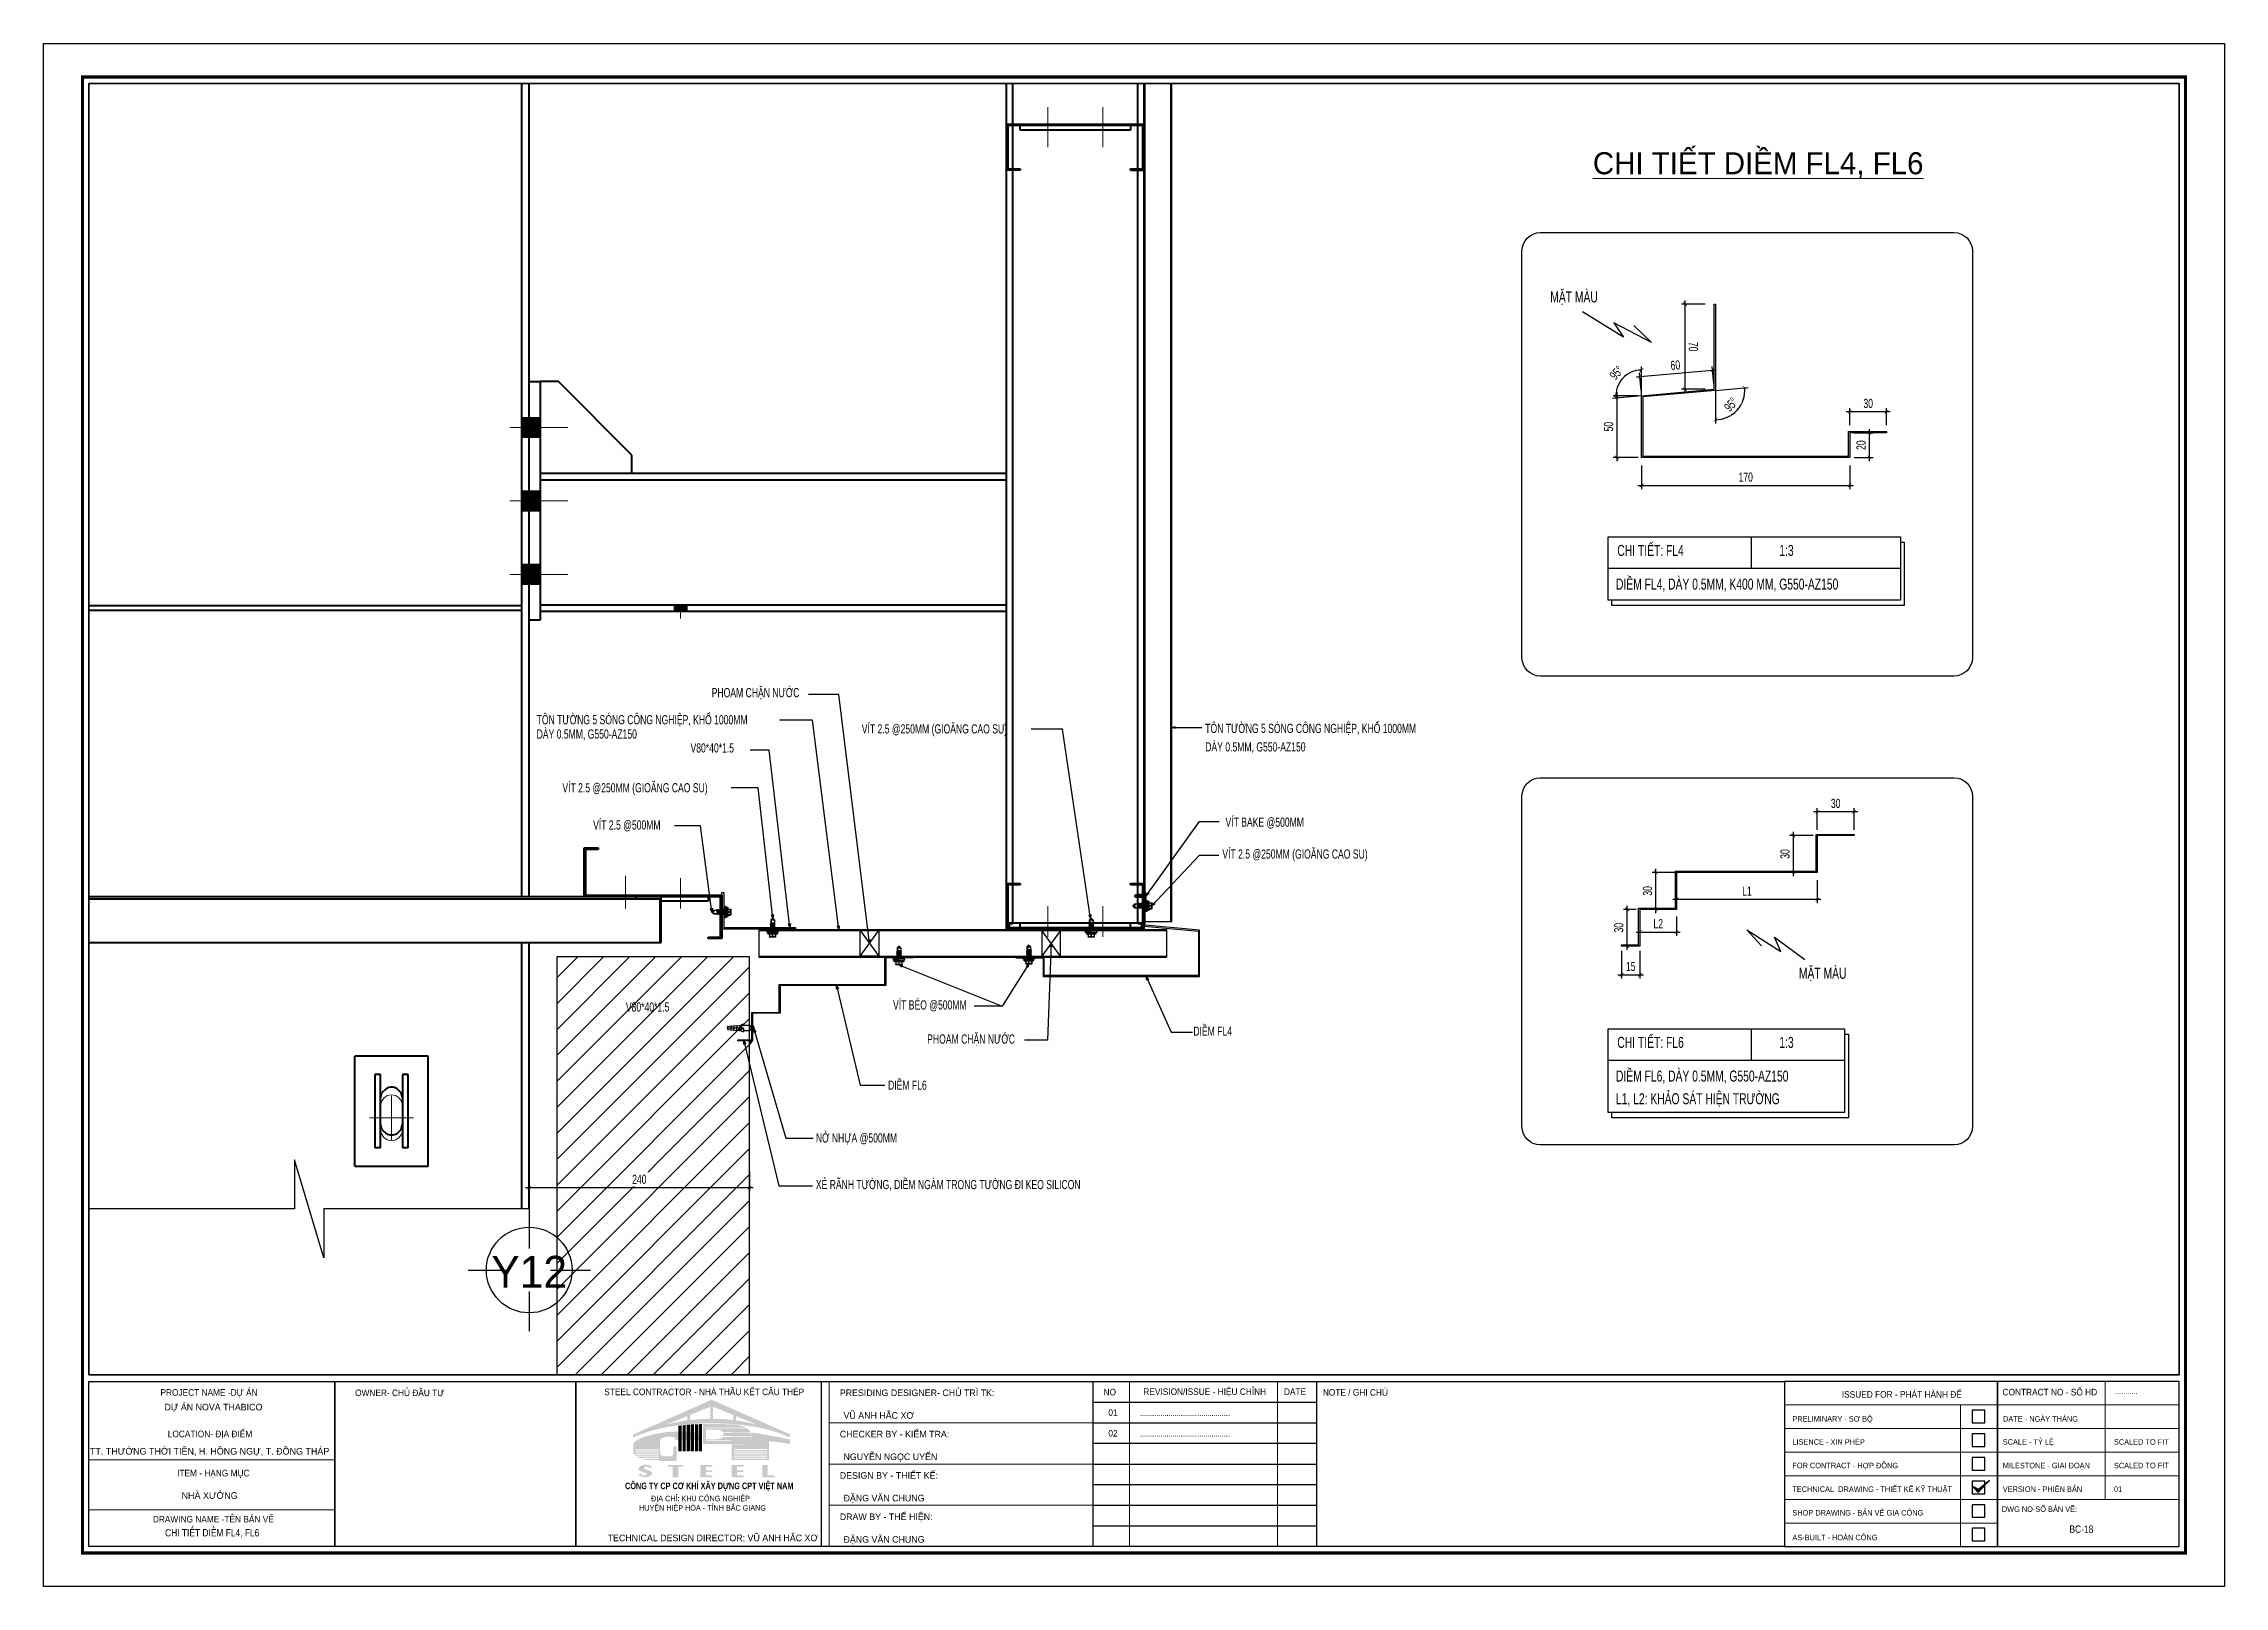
# Model space of a CAD drawing. Header units: inches. Extents: x 2 to 32666, y -5537 to 22.
# Drawn here: x 20806 to 21400, y -4125 to -3705 of the extents above; entities that cross this region are included whole.
import ezdxf
from ezdxf.enums import TextEntityAlignment as Align

# ---------------------------------------------------------------- set-up
doc = ezdxf.new("R2010")
doc.units = ezdxf.units.IN
doc.header["$MEASUREMENT"] = 0
doc.linetypes.add('DASHED2', pattern=[0.375, 0.25, -0.125])
doc.layers.get('Defpoints').update_dxf_attribs({"lineweight": 9})
for name, color, linetype in [('2', 2, 'Continuous'), ('251', 251, 'Continuous'), ('3', 3, 'Continuous'), ('4', 4, 'Continuous'), ('6', 6, 'Continuous'), ('7', 7, 'Continuous'), ('9', 9, 'Continuous'), ('BAO KHUNG', 31, 'Continuous'), ('DIM', 8, 'Continuous'), ('Fast RSQ_A2 Frame$0$Khung ten', 4, 'Continuous'), ('Kyhieu', 7, 'Continuous'), ('Metalsheet', 4, 'Continuous'), ('NET IN', 3, 'Continuous'), ('STRUCTURE', 1, 'Continuous')]:
    doc.layers.add(name, color=color, linetype=linetype)
for name, color, linetype, lineweight in [('2H-vua', 2, 'Continuous', 20), ('_TEXT', 3, 'Continuous', 13), ('DETAIL$0$S-Dim', 8, 'Continuous', 20), ('DETAIL$0$S-Hatch', 8, 'Continuous', 13), ('S-Hatch', 8, 'Continuous', 9)]:
    doc.layers.add(name, color=color, linetype=linetype, lineweight=lineweight)
doc.layers.add('Cover text', color=7, linetype='Continuous', true_color=0x52370f)
doc.styles.add('ARIAL-H', font='Vharial.ttf', dxfattribs={"width": 0.8})
doc.styles.add('AVO', font='VAVOB.TTF')
doc.styles.add('ST1', font='vnshx.shx', dxfattribs={"width": 0.7})
doc.styles.add('ST1H', font='vnshxh.shx', dxfattribs={"width": 0.7})
doc.styles.add('ST3', font='VHAVANB.TTF')
doc.styles.get("Standard").update_dxf_attribs({"font": 'arial.ttf'})
doc.styles.add('style1', font='VHAVAN.TTF')
doc.styles.add('STYLE2', font='VHAVAN.TTF')
doc.styles.add('TIEU DE', font='Vharialn.ttf')
doc.dimstyles.new('3', dxfattribs={"dimtxt": 2.5, "dimasz": 1, "dimexe": 1, "dimexo": 0, "dimgap": 1, "dimtad": 1, "dimdec": 0, "dimlfac": 3, "dimzin": 0, "dimdsep": 46, "dimtxsty": 'ST1', "dimblk": 'ARCHTICK', "dimcen": 1, "dimdle": 1, "dimclrd": 8, "dimclre": 8, "dimclrt": 3, "dimadec": 0, "dimazin": 0, "dimtfac": 1, "dimtdec": 0, "dimtix": 1, "dimtofl": 0, "dimtmove": 1, "dimatfit": 3, "dimldrblk": 'DOT', "dimfxl": 0.18, "dimtfill": 1, "dimtolj": 1, "dimtzin": 0, "dimlwd": -1, "dimlwe": -1, "dimarcsym": 2})
doc.dimstyles.new('4', dxfattribs={"dimtxt": 2.5, "dimasz": 1, "dimexe": 1, "dimexo": 0, "dimgap": 1, "dimtad": 1, "dimdec": 0, "dimlfac": 4, "dimzin": 0, "dimdsep": 46, "dimtxsty": 'ST1', "dimblk": 'ARCHTICK', "dimcen": 1, "dimdle": 1, "dimclrd": 8, "dimclre": 8, "dimclrt": 3, "dimadec": 0, "dimazin": 0, "dimtfac": 1, "dimtdec": 0, "dimtix": 1, "dimtmove": 1, "dimatfit": 3, "dimldrblk": 'OPEN30', "dimfxl": 0.18, "dimtfill": 1, "dimtolj": 1, "dimtzin": 0, "dimlwd": -1, "dimlwe": -1, "dimarcsym": 2})

msp = doc.modelspace()

# ---------------------------------------------------------------- texts
at = {"layer": '3', "style": 'ST1H', "width": 0.7}
for s, height, p in [('diÒm fl4, dµy 0.5mm, K400 mm, g550-az150', 3, (21234.051, -3853.1696)), ('phoam chÆn n\xadíc', 2.5, (20987.7437, -3882.4571)), ('t«n t\xadêng 5 sãng c«ng nghiÖp, khæ 1000mm', 2.5, (20940.0583, -3889.8397)), ('dµy 0.5mm, g550-az150', 2.5, (20940.0583, -3893.7354)), ('vÝt 2.5 @250mm (gio¨ng cao su)', 2.5, (21028.6236, -3892.3297)), ('t«n t\xadêng 5 sãng c«ng nghiÖp, khæ 1000mm', 2.5, (21122.183, -3892.2021)), ('v80*40*1.5', 2.5, (20981.9732, -3897.5122)), ('dµy 0.5mm, g550-az150', 2.5, (21122.183, -3897.2284)), ('vÝt 2.5 @250mm (gio¨ng cao su)', 2.5, (20947.0668, -3908.3625)), ('vÝt 2.5 @500mm', 2.5, (20955.4453, -3918.485)), ('vÝt bake @500mm', 2.5, (21127.6947, -3917.7311)), ('vÝt 2.5 @250mm (gio¨ng cao su)', 2.5, (21126.8344, -3926.3933)), ('v80*40*1.5', 2.5, (20964.3705, -3968.0436)), ('vÝt bÐo @500mm', 2.5, (21037.1318, -3967.4814)), ('phoam chÆn n\xadíc', 2.5, (21046.4442, -3976.7675)), ('diÒm fl4', 2.5, (21118.9394, -3974.6235)), ('diÒm fl6, dµy 0.5mm, g550-az150', 3, (21234.051, -3987.0972)), ('diÒm fl6', 2.5, (21035.777, -3989.3372)), ('L1, l2: kh¶o s¸t hiÖn tr\xadêng', 3, (21234.051, -3993.2709)), ('në nhùa @500mm', 2.5, (21016.1108, -4003.6786)), ('xÎ r·nh t\xadêng, diÒm ngµm trong t\xadêng ®i keo silicon', 2.5, (21016.1108, -4016.3777))]:
    msp.add_text(s, height=height, dxfattribs=at).set_placement(p)
at = {"layer": '_TEXT', "style": 'ST3'}
msp.add_text('%%Uchi tiÕt diÒm fl4, fl6', height=6, dxfattribs=at).set_placement((21227.7527, -3740.0848))
at = {"layer": 'Kyhieu', "color": 3, "ltscale": 10, "style": 'AVO'}
msp.add_text('Y12', height=8.66667, dxfattribs=at).set_placement((20938.0313, -4038.8933), align=Align.MIDDLE_CENTER)

# ---------------------------------------------------------------- blocks, each defined once
blk = doc.blocks.new('DETAIL$0$MARK')
at = {"layer": 'DETAIL$0$S-Hatch', "linetype": 'Continuous'}
h = blk.add_hatch(dxfattribs=at)
h.set_pattern_fill('ANSI31', color=256, scale=50, style=0)
h.paths.add_polyline_path([(1667850, -1156933), (1667909, -1156997), (1668012, -1156885), (1667913, -1156967)])
at = {"layer": 'DETAIL$0$S-Dim', "linetype": 'Continuous'}
blk.add_lwpolyline([(1667850, -1156933), (1667909, -1156997), (1668012, -1156885), (1667913, -1156967), (1667850, -1156933)], dxfattribs=at)
blk = doc.blocks.new('logo cpt')
at = {"layer": '2H-vua', "ltscale": 2}
h = blk.add_hatch(color=1, dxfattribs=at)
h.dxf.hatch_style = 1
edge = h.paths.add_edge_path()
edge.add_line((0, 0), (-59.3, -26.2))
edge.add_spline(control_points=[(-59.3, -26.2), (-59.3, -26.2), (-59.4, -26.2), (-59.4, -26.3), (-59.4, -26.3)], knot_values=[0, 0, 0, 0, 0.090528, 0.18293, 0.18293, 0.18293, 0.18293], degree=3, periodic=0)
edge.add_line((-59.4, -26.3), (-59.4, -28.4))
edge.add_spline(control_points=[(-59.4, -28.4), (-59.4, -28.4), (-59.4, -28.5), (-59.3, -28.5), (-59.3, -28.6), (-59.2, -28.5), (-59.2, -28.5)], knot_values=[0, 0, 0, 0, 0.068206, 0.126958, 0.189177, 0.244498, 0.244498, 0.244498, 0.244498], degree=3, periodic=0)
edge.add_line((-59.2, -28.5), (-57.4, -27.7))
edge.add_line((-57.4, -27.7), (-56, -27.2))
edge.add_line((-56, -27.2), (-54.9, -26.7))
edge.add_line((-54.9, -26.7), (-53.9, -26.3))
edge.add_line((-53.9, -26.3), (-52.4, -25.8))
edge.add_line((-52.4, -25.8), (-50.2, -25))
edge.add_line((-50.2, -25), (-49, -24.6))
edge.add_line((-49, -24.6), (-48, -24.2))
edge.add_line((-48, -24.2), (-46.2, -23.7))
edge.add_line((-46.2, -23.7), (-44.7, -23.2))
edge.add_line((-44.7, -23.2), (-43, -22.8))
edge.add_spline(control_points=[(-43, -22.8), (-40.8, -22.2), (-35.1, -20.8), (-24.5, -19.2), (-12.3, -18), (-3.7, -17.9), (0, -17.8)], knot_values=[0, 0, 0, 0, 6.689632, 17.790922, 32.231173, 43.398154, 43.398154, 43.398154, 43.398154], degree=3, periodic=0)
edge.add_spline(control_points=[(0, -17.8), (3.7, -17.9), (12.3, -18), (24.5, -19.2), (35.1, -20.8), (40.8, -22.2), (43, -22.8)], knot_values=[0, 0, 0, 0, 11.166981, 25.607232, 36.708522, 43.398154, 43.398154, 43.398154, 43.398154], degree=3, periodic=0)
edge.add_line((43, -22.8), (44.7, -23.2))
edge.add_line((44.7, -23.2), (46.2, -23.7))
edge.add_line((46.2, -23.7), (48, -24.2))
edge.add_line((48, -24.2), (49, -24.6))
edge.add_line((49, -24.6), (50.2, -25))
edge.add_line((50.2, -25), (52.4, -25.8))
edge.add_line((52.4, -25.8), (53.9, -26.3))
edge.add_line((53.9, -26.3), (54.9, -26.7))
edge.add_line((54.9, -26.7), (56, -27.2))
edge.add_line((56, -27.2), (57.4, -27.7))
edge.add_line((57.4, -27.7), (59.2, -28.5))
edge.add_spline(control_points=[(59.2, -28.5), (59.2, -28.5), (59.3, -28.6), (59.3, -28.5), (59.4, -28.5), (59.4, -28.4), (59.4, -28.4)], knot_values=[0, 0, 0, 0, 0.055322, 0.11754, 0.176292, 0.244498, 0.244498, 0.244498, 0.244498], degree=3, periodic=0)
edge.add_line((59.4, -28.4), (59.4, -26.3))
edge.add_spline(control_points=[(59.4, -26.3), (59.4, -26.3), (59.4, -26.2), (59.3, -26.2), (59.3, -26.2)], knot_values=[0, 0, 0, 0, 0.092401, 0.18293, 0.18293, 0.18293, 0.18293], degree=3, periodic=0)
edge.add_line((59.3, -26.2), (0, 0))
edge = h.paths.add_edge_path(flags=16)
edge.add_line((1, -5.3), (16.5, -11.6))
edge.add_line((16.5, -11.6), (16.5, -15.4))
edge.add_spline(control_points=[(16.5, -15.4), (13.9, -15.1), (8.7, -14.6), (3.5, -14.5), (1, -14.4)], knot_values=[18.676889, 18.676889, 18.676889, 18.676889, 26.68916, 34.246708, 34.246708, 34.246708, 34.246708], degree=3, periodic=0)
edge.add_line((1, -14.4), (1, -5.3))
edge = h.paths.add_edge_path(flags=16)
edge.add_line((-1, -5.3), (-1, -14.4))
edge.add_spline(control_points=[(-1, -14.4), (-3.5, -14.5), (-8.7, -14.6), (-13.9, -15.1), (-16.5, -15.4)], knot_values=[18.676889, 18.676889, 18.676889, 18.676889, 26.234437, 34.246708, 34.246708, 34.246708, 34.246708], degree=3, periodic=0)
edge.add_line((-16.5, -15.4), (-16.5, -11.6))
edge.add_line((-16.5, -11.6), (-1, -5.3))
edge = h.paths.add_edge_path(flags=16)
edge.add_line((18.5, -12.4), (34.8, -19))
edge.add_spline(control_points=[(34.8, -19), (32.4, -18.4), (27, -17), (21.5, -16.1), (18.5, -15.7)], knot_values=[0, 0, 0, 0, 7.661393, 16.695244, 16.695244, 16.695244, 16.695244], degree=3, periodic=0)
edge.add_line((18.5, -15.7), (18.5, -12.4))
edge = h.paths.add_edge_path(flags=16)
edge.add_line((-18.5, -12.4), (-18.5, -15.7))
edge.add_spline(control_points=[(-18.5, -15.7), (-21.5, -16.1), (-27, -17), (-32.4, -18.4), (-34.8, -19)], knot_values=[0, 0, 0, 0, 9.033851, 16.695244, 16.695244, 16.695244, 16.695244], degree=3, periodic=0)
edge.add_line((-34.8, -19), (-18.5, -12.4))
at = {"layer": '2H-vua', "ltscale": 2, "true_color": 0x0000bd}
h = blk.add_hatch(color=172, dxfattribs=at)
h.dxf.hatch_style = 1
edge = h.paths.add_edge_path()
edge.add_line((-26.5, -35.3), (-29, -35.3))
edge.add_line((-29, -35.3), (-29, -39.8))
edge.add_spline(control_points=[(-29, -39.8), (-29, -40.1), (-29, -40.5), (-29.1, -41.2), (-29.3, -41.8), (-29.8, -42.3), (-30.5, -42.5), (-31.2, -42.7), (-31.9, -42.7), (-32.8, -42.8), (-33.8, -42.9), (-34.9, -42.9), (-35.9, -42.8), (-36.8, -42.6), (-37.5, -42.3), (-38.1, -41.9), (-38.5, -41.4), (-38.8, -40.9), (-38.8, -40.5), (-38.8, -40.3), (-38.9, -40.2)], knot_values=[0, 0, 0, 0, 0.679106, 1.416411, 1.991685, 2.486653, 3.449332, 4.04487, 4.779635, 5.6579, 6.651397, 7.82701, 9.009902, 9.65126, 10.433258, 11.240547, 11.77736, 12.501996, 12.886685, 13.084173, 13.084173, 13.084173, 13.084173], degree=3, periodic=0)
edge.add_line((-38.9, -40.2), (-39.2, -31.8))
edge.add_spline(control_points=[(-39.2, -31.8), (-39.2, -31.6), (-39.2, -31.3), (-39.1, -30.8), (-39, -30.5), (-38.7, -29.8), (-37.7, -29.1), (-35.9, -28.4), (-33.9, -28.1), (-32, -27.9), (-30.8, -27.9), (-29.8, -28), (-29.2, -28.1), (-28.6, -28.2), (-28.2, -28.6), (-27.8, -28.8), (-27.6, -29.2), (-27.4, -29.5), (-27.4, -29.8), (-27.4, -30.1), (-27.5, -30.3), (-27.5, -30.4)], knot_values=[0, 0, 0, 0, 0.639974, 0.927001, 1.315485, 1.784934, 3.04414, 4.896322, 7.542101, 8.98199, 10.633425, 11.259738, 11.786572, 12.490614, 12.976547, 13.417104, 13.795301, 14.182315, 14.521901, 14.772084, 15.08434, 15.08434, 15.08434, 15.08434], degree=3, periodic=0)
edge.add_line((-27.5, -30.4), (-25.1, -30.4))
edge.add_spline(control_points=[(-25.1, -30.4), (-25.1, -28.2), (-25.1, -26.1), (-25.1, -24)], knot_values=[1.660641, 1.660641, 1.660641, 1.660641, 2.000673, 2.000673, 2.000673, 2.000673], weights=[1, 1, 1, 1], degree=3, periodic=0)
edge.add_spline(control_points=[(-25.1, -24), (-25.9, -24), (-28.9, -24), (-33.6, -24.4), (-40.9, -25.6), (-48.3, -27), (-54.8, -29.4), (-57.8, -31.5), (-58.7, -32.6), (-58.9, -32.9)], knot_values=[0, 0, 0, 0, 2.488239, 8.970845, 14.111923, 24.664854, 31.502662, 34.620973, 35.647344, 35.647344, 35.647344, 35.647344], degree=3, periodic=0)
edge.add_spline(control_points=[(-58.9, -32.9), (-59, -33.1), (-59.1, -33.4), (-59.2, -33.8), (-59.2, -33.9)], knot_values=[0, 0, 0, 0, 0.649396, 1.111903, 1.111903, 1.111903, 1.111903], degree=3, periodic=0)
edge.add_line((-59.2, -33.9), (-59.2, -39.7))
edge.add_spline(control_points=[(-59.2, -39.7), (-59.1, -40.2), (-58.8, -41.3), (-57.9, -42), (-57.5, -42.3)], knot_values=[0, 0, 0, 0, 1.615996, 3.213839, 3.213839, 3.213839, 3.213839], degree=3, periodic=0)
edge.add_line((-57.5, -42.3), (-39.9, -42.3))
edge.add_line((-39.9, -42.3), (-39.9, -43.1))
edge.add_line((-39.9, -43.1), (-56.6, -43.1))
edge.add_spline(control_points=[(-56.6, -43.1), (-56.1, -43.5), (-55.6, -43.8), (-55, -44)], knot_values=[4.464767, 4.464767, 4.464767, 4.464767, 6.233584, 6.233584, 6.233584, 6.233584], degree=3, periodic=0)
edge.add_line((-55, -44), (-39.9, -44))
edge.add_line((-39.9, -44), (-39.9, -44.8))
edge.add_line((-39.9, -44.8), (-52.7, -44.8))
edge.add_spline(control_points=[(-52.7, -44.8), (-52.1, -45), (-50.8, -45.4), (-49.5, -45.5), (-48.8, -45.6)], knot_values=[0, 0, 0, 0, 1.969376, 3.947208, 3.947208, 3.947208, 3.947208], degree=3, periodic=0)
edge.add_line((-48.8, -45.6), (-40, -45.6))
edge.add_line((-40, -45.6), (-40, -46.3))
edge.add_line((-40, -46.3), (-26.5, -46.3))
edge.add_line((-26.5, -46.3), (-26.5, -35.3))
h.paths.add_polyline_path([(-39.9, -41.5), (-57.6, -41.5), (-57.6, -40.7), (-39.9, -40.7)], flags=16)
h.paths.add_polyline_path([(-39.9, -39.9), (-57.6, -39.9), (-57.6, -39.1), (-39.9, -39.1)], flags=16)
h.paths.add_polyline_path([(-39.9, -38.2), (-57.6, -38.2), (-57.6, -37.4), (-39.9, -37.4)], flags=16)
edge = h.paths.add_edge_path()
edge.add_spline(control_points=[(-22, -30.4), (-22, -28.3), (-22, -26.2), (-22, -24)], knot_values=[1.658755, 1.658755, 1.658755, 1.658755, 1.987897, 1.987897, 1.987897, 1.987897], weights=[1, 1, 1, 1], degree=3, periodic=0)
edge.add_spline(control_points=[(-22, -24), (-22.1, -24), (-22.4, -24), (-22.6, -24), (-22.7, -24)], knot_values=[38.051452, 38.051452, 38.051452, 38.051452, 38.385889, 38.719297, 38.719297, 38.719297, 38.719297], degree=3, periodic=0)
edge.add_spline(control_points=[(-22.7, -24), (-22.7, -26.1), (-22.7, -28.3), (-22.7, -30.4)], knot_values=[0.65234, 0.65234, 0.65234, 0.65234, 0.984869, 0.984869, 0.984869, 0.984869], weights=[1, 1, 1, 1], degree=3, periodic=0)
edge.add_line((-22.7, -30.4), (-22, -30.4))
edge = h.paths.add_edge_path()
edge.add_spline(control_points=[(-18.9, -27.3), (-18.9, -26.3), (-18.9, -25.2), (-18.9, -24.2)], knot_values=[1.815146, 1.815146, 1.815146, 1.815146, 1.972104, 1.972104, 1.972104, 1.972104], weights=[1, 1, 1, 1], degree=3, periodic=0)
edge.add_spline(control_points=[(-18.9, -24.2), (-19.2, -24.2), (-19.4, -24.1), (-19.6, -24.1)], knot_values=[41.123651, 41.123651, 41.123651, 41.123651, 41.826885, 41.826885, 41.826885, 41.826885], degree=3, periodic=0)
edge.add_spline(control_points=[(-19.6, -24.1), (-19.6, -26.2), (-19.6, -28.3), (-19.6, -30.4)], knot_values=[0.650819, 0.650819, 0.650819, 0.650819, 0.970014, 0.970014, 0.970014, 0.970014], weights=[1, 1, 1, 1], degree=3, periodic=0)
edge.add_line((-19.6, -30.4), (-18.9, -30.4))
edge.add_spline(control_points=[(-18.9, -30.4), (-18.9, -29.4), (-18.9, -28.3), (-18.9, -27.3)], knot_values=[1.657232, 1.657232, 1.657232, 1.657232, 1.815146, 1.815146, 1.815146, 1.815146], weights=[1, 1, 1, 1], degree=3, periodic=0)
edge = h.paths.add_edge_path()
edge.add_spline(control_points=[(-15.8, -27.5), (-15.8, -26.5), (-15.8, -25.5), (-15.8, -24.5)], knot_values=[1.804407, 1.804407, 1.804407, 1.804407, 1.950128, 1.950128, 1.950128, 1.950128], weights=[1, 1, 1, 1], degree=3, periodic=0)
edge.add_spline(control_points=[(-15.8, -24.5), (-15.9, -24.5), (-15.9, -24.5), (-15.9, -24.5)], knot_values=[44.85263, 44.85263, 44.85263, 44.85263, 44.946366, 44.946366, 44.946366, 44.946366], degree=3, periodic=0)
edge.add_spline(control_points=[(-15.9, -24.5), (-15.9, -24.5), (-16.1, -24.5), (-16.3, -24.4), (-16.5, -24.4)], knot_values=[44.245123, 44.245123, 44.245123, 44.245123, 44.297839, 44.85263, 44.85263, 44.85263, 44.85263], degree=3, periodic=0)
edge.add_spline(control_points=[(-16.5, -24.4), (-16.5, -24.7), (-16.5, -25), (-16.5, -25.3)], knot_values=[0.905266, 0.905266, 0.905266, 0.905266, 0.949016, 0.949016, 0.949016, 0.949016], weights=[1, 1, 1, 1], degree=3, periodic=0)
edge.add_spline(control_points=[(-16.5, -25.3), (-16.5, -27), (-16.5, -28.7), (-16.5, -30.4)], knot_values=[0.6495, 0.6495, 0.6495, 0.6495, 0.905266, 0.905266, 0.905266, 0.905266], weights=[1, 1, 1, 1], degree=3, periodic=0)
edge.add_line((-16.5, -30.4), (-15.8, -30.4))
edge.add_spline(control_points=[(-15.8, -30.4), (-15.8, -29.9), (-15.8, -29.5), (-15.8, -29.1)], knot_values=[1.656067, 1.656067, 1.656067, 1.656067, 1.723738, 1.723738, 1.723738, 1.723738], weights=[1, 1, 1, 1], degree=3, periodic=0)
edge.add_spline(control_points=[(-15.8, -29.1), (-15.8, -28.5), (-15.8, -28), (-15.8, -27.5)], knot_values=[1.723738, 1.723738, 1.723738, 1.723738, 1.804404, 1.804404, 1.804404, 1.804404], weights=[1, 1, 1, 1], degree=3, periodic=0)
edge.add_spline(control_points=[(-15.8, -27.5), (-15.8, -27.5), (-15.8, -27.5), (-15.8, -27.5)], knot_values=[1.804404, 1.804404, 1.804404, 1.804404, 1.804407, 1.804407, 1.804407, 1.804407], weights=[1, 1, 1, 1], degree=3, periodic=0)
edge = h.paths.add_edge_path()
edge.add_spline(control_points=[(-12.7, -28), (-12.7, -27), (-12.7, -26.1), (-12.7, -25.1)], knot_values=[1.776179, 1.776179, 1.776179, 1.776179, 1.920589, 1.920589, 1.920589, 1.920589], weights=[1, 1, 1, 1], degree=3, periodic=0)
edge.add_spline(control_points=[(-12.7, -25.1), (-13, -25), (-13.2, -25), (-13.4, -24.9)], knot_values=[47.389322, 47.389322, 47.389322, 47.389322, 48.075391, 48.075391, 48.075391, 48.075391], degree=3, periodic=0)
edge.add_spline(control_points=[(-13.4, -24.9), (-13.4, -24.9), (-13.4, -24.9), (-13.4, -24.9)], knot_values=[47.389171, 47.389171, 47.389171, 47.389171, 47.389322, 47.389322, 47.389322, 47.389322], degree=3, periodic=0)
edge.add_spline(control_points=[(-13.4, -24.9), (-13.4, -25.4), (-13.4, -25.8), (-13.4, -26.3)], knot_values=[0.854166, 0.854166, 0.854166, 0.854166, 0.920674, 0.920674, 0.920674, 0.920674], weights=[1, 1, 1, 1], degree=3, periodic=0)
edge.add_spline(control_points=[(-13.4, -26.3), (-13.4, -26.6), (-13.4, -26.8), (-13.4, -27.1)], knot_values=[0.813011, 0.813011, 0.813011, 0.813011, 0.854166, 0.854166, 0.854166, 0.854166], weights=[1, 1, 1, 1], degree=3, periodic=0)
edge.add_spline(control_points=[(-13.4, -27.1), (-13.4, -27.3), (-13.4, -27.5), (-13.4, -27.7)], knot_values=[0.785786, 0.785786, 0.785786, 0.785786, 0.813011, 0.813011, 0.813011, 0.813011], weights=[1, 1, 1, 1], degree=3, periodic=0)
edge.add_spline(control_points=[(-13.4, -27.7), (-13.4, -28.6), (-13.4, -29.5), (-13.4, -30.4)], knot_values=[0.649905, 0.649905, 0.649905, 0.649905, 0.785786, 0.785786, 0.785786, 0.785786], weights=[1, 1, 1, 1], degree=3, periodic=0)
edge.add_spline(control_points=[(-13.4, -30.4), (-13.4, -30.4), (-13.4, -30.4), (-13.4, -30.4)], knot_values=[0.648777, 0.648777, 0.648777, 0.648777, 0.649905, 0.649905, 0.649905, 0.649905], weights=[1, 1, 1, 1], degree=3, periodic=0)
edge.add_line((-13.4, -30.4), (-12.7, -30.4))
edge.add_spline(control_points=[(-12.7, -30.4), (-12.7, -30), (-12.7, -29.7), (-12.7, -29.3)], knot_values=[1.655439, 1.655439, 1.655439, 1.655439, 1.710581, 1.710581, 1.710581, 1.710581], weights=[1, 1, 1, 1], degree=3, periodic=0)
edge.add_spline(control_points=[(-12.7, -29.3), (-12.7, -29), (-12.7, -28.8), (-12.7, -28.5)], knot_values=[1.710581, 1.710581, 1.710581, 1.710581, 1.752409, 1.752409, 1.752409, 1.752409], weights=[1, 1, 1, 1], degree=3, periodic=0)
edge.add_spline(control_points=[(-12.7, -28.5), (-12.7, -28.3), (-12.7, -28.2), (-12.7, -28)], knot_values=[1.752409, 1.752409, 1.752409, 1.752409, 1.776179, 1.776179, 1.776179, 1.776179], weights=[1, 1, 1, 1], degree=3, periodic=0)
edge = h.paths.add_edge_path()
edge.add_spline(control_points=[(-9.7, -25.8), (-9.8, -25.8), (-10, -25.7), (-10.2, -25.6), (-10.3, -25.6)], knot_values=[0, 0, 0, 0, 0.271115, 0.703489, 0.703489, 0.703489, 0.703489], degree=3, periodic=0)
edge.add_spline(control_points=[(-10.3, -25.6), (-10.3, -25.8), (-10.3, -26), (-10.3, -26.3)], knot_values=[0.854515, 0.854515, 0.854515, 0.854515, 0.88662, 0.88662, 0.88662, 0.88662], weights=[1, 1, 1, 1], degree=3, periodic=0)
edge.add_spline(control_points=[(-10.3, -26.3), (-10.3, -26.3), (-10.3, -26.3), (-10.3, -26.4)], knot_values=[0.848481, 0.848481, 0.848481, 0.848481, 0.854515, 0.854515, 0.854515, 0.854515], weights=[1, 1, 1, 1], degree=3, periodic=0)
edge.add_spline(control_points=[(-10.3, -26.4), (-10.3, -26.7), (-10.3, -27.1), (-10.3, -27.5)], knot_values=[0.794629, 0.794629, 0.794629, 0.794629, 0.848481, 0.848481, 0.848481, 0.848481], weights=[1, 1, 1, 1], degree=3, periodic=0)
edge.add_spline(control_points=[(-10.3, -27.5), (-10.3, -28.5), (-10.3, -29.4), (-10.3, -30.4)], knot_values=[0.64839, 0.64839, 0.64839, 0.64839, 0.794629, 0.794629, 0.794629, 0.794629], weights=[1, 1, 1, 1], degree=3, periodic=0)
edge.add_line((-10.3, -30.4), (-9.7, -30.4))
edge.add_spline(control_points=[(-9.7, -30.4), (-9.7, -30.3), (-9.7, -30.2), (-9.7, -30.1)], knot_values=[1.654916, 1.654916, 1.654916, 1.654916, 1.670697, 1.670697, 1.670697, 1.670697], weights=[1, 1, 1, 1], degree=3, periodic=0)
edge.add_spline(control_points=[(-9.7, -30.1), (-9.7, -29.3), (-9.7, -28.6), (-9.7, -27.8)], knot_values=[1.670697, 1.670697, 1.670697, 1.670697, 1.782814, 1.782814, 1.782814, 1.782814], weights=[1, 1, 1, 1], degree=3, periodic=0)
edge.add_spline(control_points=[(-9.7, -27.8), (-9.7, -27.2), (-9.7, -26.5), (-9.7, -25.8)], knot_values=[1.782814, 1.782814, 1.782814, 1.782814, 1.882275, 1.882275, 1.882275, 1.882275], weights=[1, 1, 1, 1], degree=3, periodic=0)
at = {"layer": '2H-vua', "ltscale": 2}
h = blk.add_hatch(color=1, dxfattribs=at)
h.dxf.hatch_style = 1
edge = h.paths.add_edge_path()
edge.add_spline(control_points=[(-22.7, -30.4), (-22.7, -28.3), (-22.7, -26.1), (-22.7, -24)], knot_values=[0.65234, 0.65234, 0.65234, 0.65234, 0.984869, 0.984869, 0.984869, 0.984869], weights=[1, 1, 1, 1], degree=3, periodic=0)
edge.add_spline(control_points=[(-22.7, -24), (-22.7, -22.5), (-22.7, -21), (-22.7, -19.5)], knot_values=[0.984869, 0.984869, 0.984869, 0.984869, 1.216541, 1.216541, 1.216541, 1.216541], weights=[1, 1, 1, 1], degree=3, periodic=0)
edge.add_spline(control_points=[(-22.7, -19.5), (-22.7, -19.5), (-22.7, -19.5), (-22.7, -19.5), (-22.8, -19.4), (-22.8, -19.4), (-22.8, -19.4), (-22.8, -19.4)], knot_values=[1.216541, 1.216541, 1.216541, 1.216541, 1.259596, 1.296989, 1.345872, 1.376028, 1.41378, 1.41378, 1.41378, 1.41378], weights=[1, 1, 1, 1, 1, 1, 1, 1], degree=3, periodic=0)
edge.add_line((-22.8, -19.4), (-25, -19.7))
edge.add_spline(control_points=[(-25, -19.7), (-25, -19.7), (-25, -19.8), (-25.1, -19.8), (-25.1, -19.8), (-25.1, -19.9), (-25.1, -19.9)], knot_values=[2.217254, 2.217254, 2.217254, 2.217254, 2.274562, 2.326082, 2.37697, 2.409598, 2.409598, 2.409598, 2.409598], weights=[1, 1, 1, 1, 1, 1, 1], degree=3, periodic=0)
edge.add_spline(control_points=[(-25.1, -19.9), (-25.1, -21.2), (-25.1, -22.6), (-25.1, -24)], knot_values=[2.000673, 2.000673, 2.000673, 2.000673, 2.217254, 2.217254, 2.217254, 2.217254], weights=[1, 1, 1, 1], degree=3, periodic=0)
edge.add_spline(control_points=[(-25.1, -24), (-25.1, -26.1), (-25.1, -28.2), (-25.1, -30.4)], knot_values=[1.660641, 1.660641, 1.660641, 1.660641, 2.000673, 2.000673, 2.000673, 2.000673], weights=[1, 1, 1, 1], degree=3, periodic=0)
edge.add_spline(control_points=[(-25.1, -30.4), (-25.1, -33.2), (-25.1, -36), (-25.1, -38.8)], knot_values=[1.217254, 1.217254, 1.217254, 1.217254, 1.660641, 1.660641, 1.660641, 1.660641], weights=[1, 1, 1, 1], degree=3, periodic=0)
edge.add_spline(control_points=[(-25.1, -38.8), (-25.1, -38.8), (-25.1, -38.8), (-25, -38.9), (-25, -38.9), (-25, -38.9)], knot_values=[1, 1, 1, 1, 1.073403, 1.153898, 1.217254, 1.217254, 1.217254, 1.217254], weights=[1, 1, 1, 1, 1, 1], degree=3, periodic=0)
edge.add_spline(control_points=[(-25, -38.9), (-24.3, -38.9), (-23.5, -38.9), (-22.8, -38.9)], knot_values=[0, 0, 0, 0, 1, 1, 1, 1], weights=[1, 1, 1, 1], degree=3, periodic=0)
edge.add_spline(control_points=[(-22.8, -38.9), (-22.8, -38.9), (-22.8, -38.9), (-22.7, -38.8), (-22.7, -38.8), (-22.7, -38.8)], knot_values=[0, 0, 0, 0, 0.063356, 0.156751, 0.216541, 0.216541, 0.216541, 0.216541], weights=[1, 1, 1, 1, 1, 1], degree=3, periodic=0)
edge.add_spline(control_points=[(-22.7, -38.8), (-22.7, -36), (-22.7, -33.2), (-22.7, -30.4)], knot_values=[0.216541, 0.216541, 0.216541, 0.216541, 0.65234, 0.65234, 0.65234, 0.65234], weights=[1, 1, 1, 1], degree=3, periodic=0)
edge = h.paths.add_edge_path()
edge.add_spline(control_points=[(-19.6, -30.4), (-19.6, -28.3), (-19.6, -26.2), (-19.6, -24.1)], knot_values=[0.650819, 0.650819, 0.650819, 0.650819, 0.970014, 0.970014, 0.970014, 0.970014], weights=[1, 1, 1, 1], degree=3, periodic=0)
edge.add_spline(control_points=[(-19.6, -24.1), (-19.6, -22.5), (-19.6, -20.9), (-19.6, -19.2)], knot_values=[0.970014, 0.970014, 0.970014, 0.970014, 1.216541, 1.216541, 1.216541, 1.216541], weights=[1, 1, 1, 1], degree=3, periodic=0)
edge.add_spline(control_points=[(-19.6, -19.2), (-19.6, -19.2), (-19.6, -19.1), (-19.7, -19.1), (-19.7, -19.1), (-19.7, -19.1), (-19.8, -19.1), (-19.8, -19.1)], knot_values=[1.216541, 1.216541, 1.216541, 1.216541, 1.259596, 1.296989, 1.345872, 1.376028, 1.41378, 1.41378, 1.41378, 1.41378], weights=[1, 1, 1, 1, 1, 1, 1, 1], degree=3, periodic=0)
edge.add_line((-19.8, -19.1), (-21.9, -19.3))
edge.add_spline(control_points=[(-21.9, -19.3), (-21.9, -19.3), (-22, -19.3), (-22, -19.4), (-22, -19.4), (-22, -19.4), (-22, -19.5)], knot_values=[2.217254, 2.217254, 2.217254, 2.217254, 2.274562, 2.326082, 2.37697, 2.409598, 2.409598, 2.409598, 2.409598], weights=[1, 1, 1, 1, 1, 1, 1], degree=3, periodic=0)
edge.add_spline(control_points=[(-22, -19.5), (-22, -21), (-22, -22.5), (-22, -24)], knot_values=[1.987897, 1.987897, 1.987897, 1.987897, 2.217254, 2.217254, 2.217254, 2.217254], weights=[1, 1, 1, 1], degree=3, periodic=0)
edge.add_spline(control_points=[(-22, -24), (-22, -26.2), (-22, -28.3), (-22, -30.4)], knot_values=[1.658755, 1.658755, 1.658755, 1.658755, 1.987897, 1.987897, 1.987897, 1.987897], weights=[1, 1, 1, 1], degree=3, periodic=0)
edge.add_spline(control_points=[(-22, -30.4), (-22, -33.2), (-22, -36), (-22, -38.8)], knot_values=[1.217254, 1.217254, 1.217254, 1.217254, 1.658755, 1.658755, 1.658755, 1.658755], weights=[1, 1, 1, 1], degree=3, periodic=0)
edge.add_spline(control_points=[(-22, -38.8), (-22, -38.8), (-22, -38.8), (-22, -38.9), (-21.9, -38.9), (-21.9, -38.9)], knot_values=[1, 1, 1, 1, 1.073403, 1.153898, 1.217254, 1.217254, 1.217254, 1.217254], weights=[1, 1, 1, 1, 1, 1], degree=3, periodic=0)
edge.add_spline(control_points=[(-21.9, -38.9), (-21.2, -38.9), (-20.5, -38.9), (-19.8, -38.9)], knot_values=[0, 0, 0, 0, 1, 1, 1, 1], weights=[1, 1, 1, 1], degree=3, periodic=0)
edge.add_spline(control_points=[(-19.8, -38.9), (-19.7, -38.9), (-19.7, -38.9), (-19.6, -38.8), (-19.6, -38.8), (-19.6, -38.8)], knot_values=[0, 0, 0, 0, 0.063356, 0.156751, 0.216541, 0.216541, 0.216541, 0.216541], weights=[1, 1, 1, 1, 1, 1], degree=3, periodic=0)
edge.add_spline(control_points=[(-19.6, -38.8), (-19.6, -36), (-19.6, -33.2), (-19.6, -30.4)], knot_values=[0.216541, 0.216541, 0.216541, 0.216541, 0.650819, 0.650819, 0.650819, 0.650819], weights=[1, 1, 1, 1], degree=3, periodic=0)
edge = h.paths.add_edge_path()
edge.add_spline(control_points=[(-16.5, -30.4), (-16.5, -28.4), (-16.5, -26.4), (-16.5, -24.4)], knot_values=[0.6495, 0.6495, 0.6495, 0.6495, 0.949016, 0.949016, 0.949016, 0.949016], weights=[1, 1, 1, 1], degree=3, periodic=0)
edge.add_spline(control_points=[(-16.5, -24.4), (-16.5, -22.6), (-16.5, -20.8), (-16.5, -18.9)], knot_values=[0.949016, 0.949016, 0.949016, 0.949016, 1.216541, 1.216541, 1.216541, 1.216541], weights=[1, 1, 1, 1], degree=3, periodic=0)
edge.add_spline(control_points=[(-16.5, -18.9), (-16.5, -18.9), (-16.5, -18.8), (-16.6, -18.8), (-16.6, -18.8), (-16.6, -18.8), (-16.7, -18.8), (-16.7, -18.8)], knot_values=[1.216541, 1.216541, 1.216541, 1.216541, 1.259596, 1.296989, 1.345872, 1.376028, 1.41378, 1.41378, 1.41378, 1.41378], weights=[1, 1, 1, 1, 1, 1, 1, 1], degree=3, periodic=0)
edge.add_line((-16.7, -18.8), (-18.8, -19))
edge.add_spline(control_points=[(-18.8, -19), (-18.8, -19), (-18.9, -19), (-18.9, -19), (-18.9, -19.1), (-18.9, -19.1), (-18.9, -19.1)], knot_values=[2.217254, 2.217254, 2.217254, 2.217254, 2.274562, 2.326082, 2.37697, 2.409598, 2.409598, 2.409598, 2.409598], weights=[1, 1, 1, 1, 1, 1, 1], degree=3, periodic=0)
edge.add_spline(control_points=[(-18.9, -19.1), (-18.9, -20.8), (-18.9, -22.5), (-18.9, -24.2)], knot_values=[1.972104, 1.972104, 1.972104, 1.972104, 2.217254, 2.217254, 2.217254, 2.217254], weights=[1, 1, 1, 1], degree=3, periodic=0)
edge.add_spline(control_points=[(-18.9, -24.2), (-18.9, -26.3), (-18.9, -28.4), (-18.9, -30.4)], knot_values=[1.657232, 1.657232, 1.657232, 1.657232, 1.972104, 1.972104, 1.972104, 1.972104], weights=[1, 1, 1, 1], degree=3, periodic=0)
edge.add_spline(control_points=[(-18.9, -30.4), (-18.9, -33.2), (-18.9, -36), (-18.9, -38.8)], knot_values=[1.217254, 1.217254, 1.217254, 1.217254, 1.657232, 1.657232, 1.657232, 1.657232], weights=[1, 1, 1, 1], degree=3, periodic=0)
edge.add_spline(control_points=[(-18.9, -38.8), (-18.9, -38.8), (-18.9, -38.8), (-18.8, -38.9), (-18.8, -38.9), (-18.8, -38.9)], knot_values=[1, 1, 1, 1, 1.073403, 1.153898, 1.217254, 1.217254, 1.217254, 1.217254], weights=[1, 1, 1, 1, 1, 1], degree=3, periodic=0)
edge.add_spline(control_points=[(-18.8, -38.9), (-18.1, -38.9), (-17.4, -38.9), (-16.6, -38.9)], knot_values=[0, 0, 0, 0, 1, 1, 1, 1], weights=[1, 1, 1, 1], degree=3, periodic=0)
edge.add_spline(control_points=[(-16.6, -38.9), (-16.6, -38.9), (-16.6, -38.9), (-16.5, -38.8), (-16.5, -38.8), (-16.5, -38.8)], knot_values=[0, 0, 0, 0, 0.063356, 0.156751, 0.216541, 0.216541, 0.216541, 0.216541], weights=[1, 1, 1, 1, 1, 1], degree=3, periodic=0)
edge.add_spline(control_points=[(-16.5, -38.8), (-16.5, -36), (-16.5, -33.2), (-16.5, -30.4)], knot_values=[0.216541, 0.216541, 0.216541, 0.216541, 0.6495, 0.6495, 0.6495, 0.6495], weights=[1, 1, 1, 1], degree=3, periodic=0)
edge = h.paths.add_edge_path()
edge.add_spline(control_points=[(-13.4, -30.4), (-13.4, -26.7), (-13.4, -22.8), (-13.4, -18.7)], knot_values=[0.648777, 0.648777, 0.648777, 0.648777, 1.216541, 1.216541, 1.216541, 1.216541], weights=[1, 1, 1, 1], degree=3, periodic=0)
edge.add_spline(control_points=[(-13.4, -18.7), (-13.4, -18.7), (-13.4, -18.7), (-13.5, -18.6), (-13.5, -18.6), (-13.5, -18.6), (-13.5, -18.6), (-13.6, -18.6)], knot_values=[1.216541, 1.216541, 1.216541, 1.216541, 1.259596, 1.296989, 1.345872, 1.376028, 1.41378, 1.41378, 1.41378, 1.41378], weights=[1, 1, 1, 1, 1, 1, 1, 1], degree=3, periodic=0)
edge.add_line((-13.6, -18.6), (-15.7, -18.7))
edge.add_spline(control_points=[(-15.7, -18.7), (-15.7, -18.7), (-15.8, -18.7), (-15.8, -18.8), (-15.8, -18.8), (-15.8, -18.8), (-15.8, -18.9)], knot_values=[2.217254, 2.217254, 2.217254, 2.217254, 2.274562, 2.326082, 2.37697, 2.409598, 2.409598, 2.409598, 2.409598], weights=[1, 1, 1, 1, 1, 1, 1], degree=3, periodic=0)
edge.add_spline(control_points=[(-15.8, -18.9), (-15.8, -20.8), (-15.8, -22.7), (-15.8, -24.5)], knot_values=[1.950128, 1.950128, 1.950128, 1.950128, 2.217254, 2.217254, 2.217254, 2.217254], weights=[1, 1, 1, 1], degree=3, periodic=0)
edge.add_spline(control_points=[(-15.8, -24.5), (-15.8, -26.5), (-15.8, -28.5), (-15.8, -30.4)], knot_values=[1.656067, 1.656067, 1.656067, 1.656067, 1.950128, 1.950128, 1.950128, 1.950128], weights=[1, 1, 1, 1], degree=3, periodic=0)
edge.add_spline(control_points=[(-15.8, -30.4), (-15.8, -33.2), (-15.8, -36), (-15.8, -38.8)], knot_values=[1.217254, 1.217254, 1.217254, 1.217254, 1.656067, 1.656067, 1.656067, 1.656067], weights=[1, 1, 1, 1], degree=3, periodic=0)
edge.add_spline(control_points=[(-15.8, -38.8), (-15.8, -38.8), (-15.8, -38.8), (-15.7, -38.9), (-15.7, -38.9), (-15.7, -38.9)], knot_values=[1, 1, 1, 1, 1.073403, 1.153898, 1.217254, 1.217254, 1.217254, 1.217254], weights=[1, 1, 1, 1, 1, 1], degree=3, periodic=0)
edge.add_spline(control_points=[(-15.7, -38.9), (-15, -38.9), (-14.3, -38.9), (-13.6, -38.9)], knot_values=[0, 0, 0, 0, 1, 1, 1, 1], weights=[1, 1, 1, 1], degree=3, periodic=0)
edge.add_spline(control_points=[(-13.6, -38.9), (-13.5, -38.9), (-13.5, -38.9), (-13.4, -38.8), (-13.4, -38.8), (-13.4, -38.8)], knot_values=[0, 0, 0, 0, 0.063356, 0.156751, 0.216541, 0.216541, 0.216541, 0.216541], weights=[1, 1, 1, 1, 1, 1], degree=3, periodic=0)
edge.add_spline(control_points=[(-13.4, -38.8), (-13.4, -36), (-13.4, -33.2), (-13.4, -30.4)], knot_values=[0.216541, 0.216541, 0.216541, 0.216541, 0.648777, 0.648777, 0.648777, 0.648777], weights=[1, 1, 1, 1], degree=3, periodic=0)
edge = h.paths.add_edge_path()
edge.add_spline(control_points=[(-10.3, -30.4), (-10.3, -28.8), (-10.3, -27.2), (-10.3, -25.6)], knot_values=[0.648359, 0.648359, 0.648359, 0.648359, 0.88662, 0.88662, 0.88662, 0.88662], weights=[1, 1, 1, 1], degree=3, periodic=0)
edge.add_spline(control_points=[(-10.3, -25.6), (-10.3, -23.3), (-10.3, -21), (-10.3, -18.6)], knot_values=[0.88662, 0.88662, 0.88662, 0.88662, 1.216541, 1.216541, 1.216541, 1.216541], weights=[1, 1, 1, 1], degree=3, periodic=0)
edge.add_spline(control_points=[(-10.3, -18.6), (-10.3, -18.6), (-10.4, -18.6), (-10.4, -18.5), (-10.4, -18.5), (-10.4, -18.5), (-10.5, -18.5), (-10.5, -18.5)], knot_values=[1.216541, 1.216541, 1.216541, 1.216541, 1.259596, 1.296989, 1.345872, 1.376028, 1.41378, 1.41378, 1.41378, 1.41378], weights=[1, 1, 1, 1, 1, 1, 1, 1], degree=3, periodic=0)
edge.add_line((-10.5, -18.5), (-12.6, -18.6))
edge.add_spline(control_points=[(-12.6, -18.6), (-12.6, -18.6), (-12.7, -18.6), (-12.7, -18.6), (-12.7, -18.7), (-12.7, -18.7), (-12.7, -18.7)], knot_values=[2.217254, 2.217254, 2.217254, 2.217254, 2.274562, 2.326082, 2.37697, 2.409598, 2.409598, 2.409598, 2.409598], weights=[1, 1, 1, 1, 1, 1, 1], degree=3, periodic=0)
edge.add_spline(control_points=[(-12.7, -18.7), (-12.7, -20.9), (-12.7, -23), (-12.7, -25.1)], knot_values=[1.920589, 1.920589, 1.920589, 1.920589, 2.217254, 2.217254, 2.217254, 2.217254], weights=[1, 1, 1, 1], degree=3, periodic=0)
edge.add_spline(control_points=[(-12.7, -25.1), (-12.7, -26.9), (-12.7, -28.7), (-12.7, -30.4)], knot_values=[1.655439, 1.655439, 1.655439, 1.655439, 1.920589, 1.920589, 1.920589, 1.920589], weights=[1, 1, 1, 1], degree=3, periodic=0)
edge.add_spline(control_points=[(-12.7, -30.4), (-12.7, -33.2), (-12.7, -36), (-12.7, -38.8)], knot_values=[1.217254, 1.217254, 1.217254, 1.217254, 1.655439, 1.655439, 1.655439, 1.655439], weights=[1, 1, 1, 1], degree=3, periodic=0)
edge.add_spline(control_points=[(-12.7, -38.8), (-12.7, -38.8), (-12.7, -38.8), (-12.7, -38.9), (-12.6, -38.9), (-12.6, -38.9)], knot_values=[1, 1, 1, 1, 1.073403, 1.153898, 1.217254, 1.217254, 1.217254, 1.217254], weights=[1, 1, 1, 1, 1, 1], degree=3, periodic=0)
edge.add_spline(control_points=[(-12.6, -38.9), (-11.9, -38.9), (-11.2, -38.9), (-10.5, -38.9)], knot_values=[0, 0, 0, 0, 1, 1, 1, 1], weights=[1, 1, 1, 1], degree=3, periodic=0)
edge.add_spline(control_points=[(-10.5, -38.9), (-10.5, -38.9), (-10.4, -38.9), (-10.3, -38.8), (-10.3, -38.8), (-10.3, -38.8)], knot_values=[0, 0, 0, 0, 0.063356, 0.156751, 0.216541, 0.216541, 0.216541, 0.216541], weights=[1, 1, 1, 1, 1, 1], degree=3, periodic=0)
edge.add_spline(control_points=[(-10.3, -38.8), (-10.3, -36), (-10.3, -33.2), (-10.3, -30.4)], knot_values=[0.216541, 0.216541, 0.216541, 0.216541, 0.648359, 0.648359, 0.648359, 0.648359], weights=[1, 1, 1, 1], degree=3, periodic=0)
edge = h.paths.add_edge_path()
edge.add_spline(control_points=[(-7.3, -38.8), (-7.3, -32.4), (-7.3, -26), (-7.3, -18.5)], knot_values=[0.216541, 0.216541, 0.216541, 0.216541, 1.216541, 1.216541, 1.216541, 1.216541], weights=[1, 1, 1, 1], degree=3, periodic=0)
edge.add_spline(control_points=[(-7.3, -18.5), (-7.3, -18.5), (-7.3, -18.5), (-7.3, -18.4), (-7.3, -18.4), (-7.4, -18.4), (-7.4, -18.4), (-7.4, -18.4)], knot_values=[1.216541, 1.216541, 1.216541, 1.216541, 1.259596, 1.296989, 1.345872, 1.376028, 1.41378, 1.41378, 1.41378, 1.41378], weights=[1, 1, 1, 1, 1, 1, 1, 1], degree=3, periodic=0)
edge.add_line((-7.4, -18.4), (-9.6, -18.5))
edge.add_spline(control_points=[(-9.6, -18.5), (-9.6, -18.5), (-9.6, -18.5), (-9.7, -18.5), (-9.7, -18.5), (-9.7, -18.6), (-9.7, -18.6)], knot_values=[2.217254, 2.217254, 2.217254, 2.217254, 2.274562, 2.326082, 2.37697, 2.409598, 2.409598, 2.409598, 2.409598], weights=[1, 1, 1, 1, 1, 1, 1], degree=3, periodic=0)
edge.add_spline(control_points=[(-9.7, -18.6), (-9.7, -21.1), (-9.7, -23.5), (-9.7, -25.8)], knot_values=[1.882275, 1.882275, 1.882275, 1.882275, 2.217254, 2.217254, 2.217254, 2.217254], weights=[1, 1, 1, 1], degree=3, periodic=0)
edge.add_spline(control_points=[(-9.7, -25.8), (-9.7, -27.4), (-9.7, -28.9), (-9.7, -30.4)], knot_values=[1.654916, 1.654916, 1.654916, 1.654916, 1.882275, 1.882275, 1.882275, 1.882275], weights=[1, 1, 1, 1], degree=3, periodic=0)
edge.add_spline(control_points=[(-9.7, -30.4), (-9.7, -33.3), (-9.7, -36), (-9.7, -38.8)], knot_values=[1.217254, 1.217254, 1.217254, 1.217254, 1.654916, 1.654916, 1.654916, 1.654916], weights=[1, 1, 1, 1], degree=3, periodic=0)
edge.add_spline(control_points=[(-9.7, -38.8), (-9.7, -38.8), (-9.7, -38.8), (-9.6, -38.9), (-9.5, -38.9), (-9.5, -38.9)], knot_values=[1, 1, 1, 1, 1.073403, 1.153898, 1.217254, 1.217254, 1.217254, 1.217254], weights=[1, 1, 1, 1, 1, 1], degree=3, periodic=0)
edge.add_spline(control_points=[(-9.5, -38.9), (-8.8, -38.9), (-8.1, -38.9), (-7.4, -38.9)], knot_values=[0, 0, 0, 0, 1, 1, 1, 1], weights=[1, 1, 1, 1], degree=3, periodic=0)
edge.add_spline(control_points=[(-7.4, -38.9), (-7.4, -38.9), (-7.3, -38.9), (-7.3, -38.8), (-7.3, -38.8), (-7.3, -38.8)], knot_values=[0, 0, 0, 0, 0.063356, 0.156751, 0.216541, 0.216541, 0.216541, 0.216541], weights=[1, 1, 1, 1, 1, 1], degree=3, periodic=0)
h = blk.add_hatch(color=1, dxfattribs=at)
h.dxf.hatch_style = 1
edge = h.paths.add_edge_path()
edge.add_line((19.9, -19.1), (14.5, -18.5))
edge.add_line((14.5, -18.5), (-6.5, -18.4))
edge.add_spline(control_points=[(-6.5, -18.4), (-6.5, -18.4), (-6.6, -18.5), (-6.6, -18.5), (-6.6, -18.6)], knot_values=[0, 0, 0, 0, 0.089636, 0.182425, 0.182425, 0.182425, 0.182425], degree=3, periodic=0)
edge.add_line((-6.6, -18.6), (-6.6, -33.4))
edge.add_spline(control_points=[(-6.6, -33.4), (-6.6, -33.4), (-6.6, -33.5), (-6.5, -33.5), (-6.5, -33.5), (-6.5, -33.5), (-6.4, -33.5)], knot_values=[0, 0, 0, 0, 0.063097, 0.129174, 0.168297, 0.212544, 0.212544, 0.212544, 0.212544], degree=3, periodic=0)
edge.add_line((-6.4, -33.5), (23.7, -33.5))
edge.add_line((23.7, -33.5), (26.1, -33))
edge.add_line((26.1, -33), (28.3, -31.5))
edge.add_spline(control_points=[(28.3, -31.5), (28.3, -31.5), (28.3, -31.5), (28.3, -31.5), (28.3, -31.4), (28.3, -31.4), (28.3, -31.3), (28.2, -31.3), (28.2, -31.3)], knot_values=[0, 0, 0, 0, 0.033514, 0.084878, 0.12538, 0.170042, 0.238399, 0.300361, 0.300361, 0.300361, 0.300361], degree=3, periodic=0)
edge.add_line((28.2, -31.3), (-4, -31.3))
edge.add_line((-4, -31.3), (-4, -30.8))
edge.add_line((-4, -30.8), (28.7, -30.8))
edge.add_spline(control_points=[(28.7, -30.8), (28.8, -30.8), (28.8, -30.7), (28.8, -30.7), (28.8, -30.7)], knot_values=[0, 0, 0, 0, 0.062997, 0.106417, 0.106417, 0.106417, 0.106417], degree=3, periodic=0)
edge.add_line((28.8, -30.7), (29.4, -29.5))
edge.add_line((29.4, -29.5), (29.6, -28.2))
edge.add_spline(control_points=[(29.6, -28.2), (29.6, -28.2), (29.6, -28.2), (29.6, -28.2), (29.5, -28.1), (29.5, -28.1), (29.5, -28.1), (29.5, -28.1)], knot_values=[0, 0, 0, 0, 0.040884, 0.066218, 0.121229, 0.177164, 0.228289, 0.228289, 0.228289, 0.228289], degree=3, periodic=0)
edge.add_line((29.5, -28.1), (8.5, -28.1))
edge.add_spline(control_points=[(8.5, -28.1), (8.5, -28.1), (8.4, -28.1), (8.4, -28.1), (8.4, -28.1)], knot_values=[0, 0, 0, 0, 0.04899, 0.098332, 0.098332, 0.098332, 0.098332], degree=3, periodic=0)
edge.add_spline(control_points=[(8.4, -28.1), (8.4, -28.2), (8.2, -28.3), (8, -28.6), (7.6, -29), (7, -29.3), (6.2, -29.6), (5.3, -29.7), (4.5, -29.8), (4, -29.9), (3.7, -29.9), (3.6, -29.9)], knot_values=[0, 0, 0, 0, 0.236793, 0.682468, 1.105452, 1.89334, 2.59371, 3.796984, 4.419716, 4.981029, 5.354653, 5.354653, 5.354653, 5.354653], degree=3, periodic=0)
edge.add_line((3.6, -29.9), (-4.3, -29.9))
edge.add_line((-4.3, -29.9), (-4.3, -22.7))
edge.add_line((-4.3, -22.7), (3.5, -22.7))
edge.add_spline(control_points=[(3.5, -22.7), (3.9, -22.7), (4.4, -22.7), (5.2, -22.8), (5.9, -22.9), (6.6, -23.1), (7.3, -23.4), (7.9, -23.8), (8.1, -24.1), (8.2, -24.3), (8.2, -24.3), (8.3, -24.3), (8.3, -24.3)], knot_values=[0, 0, 0, 0, 0.993082, 1.739745, 2.298493, 3.065823, 3.99698, 4.603099, 5.061045, 5.12201, 5.173529, 5.228757, 5.228757, 5.228757, 5.228757], degree=3, periodic=0)
edge.add_line((8.3, -24.3), (29, -24.3))
edge.add_spline(control_points=[(29, -24.3), (29, -24.3), (29.1, -24.3), (29.1, -24.3), (29.1, -24.3), (29.2, -24.2), (29.2, -24.2), (29.1, -24.2), (29.1, -24.1)], knot_values=[0, 0, 0, 0, 0.046103, 0.098417, 0.146663, 0.186804, 0.226026, 0.264205, 0.264205, 0.264205, 0.264205], degree=3, periodic=0)
edge.add_line((29.1, -24.1), (28.1, -22.7))
edge.add_line((28.1, -22.7), (26.8, -21.6))
edge.add_spline(control_points=[(26.8, -21.6), (26.8, -21.6), (26.8, -21.6), (26.7, -21.6), (26.7, -21.6)], knot_values=[0, 0, 0, 0, 0.042818, 0.111912, 0.111912, 0.111912, 0.111912], degree=3, periodic=0)
edge.add_line((26.7, -21.6), (-4, -21.6))
edge.add_line((-4, -21.6), (-4, -21.1))
edge.add_line((-4, -21.1), (25.3, -21.1))
edge.add_spline(control_points=[(25.3, -21.1), (25.4, -21.1), (25.4, -21), (25.4, -21), (25.4, -20.9), (25.4, -20.8), (25.4, -20.8)], knot_values=[0, 0, 0, 0, 0.071409, 0.159101, 0.241153, 0.329355, 0.329355, 0.329355, 0.329355], degree=3, periodic=0)
edge.add_line((25.4, -20.8), (19.9, -19.1))
edge = h.paths.add_edge_path()
edge.add_spline(control_points=[(29.5, -24.8), (29.5, -24.8), (29.5, -24.8), (29.4, -24.8), (29.4, -24.8)], knot_values=[0, 0, 0, 0, 0.091948, 0.153924, 0.153924, 0.153924, 0.153924], degree=3, periodic=0)
edge.add_line((29.4, -24.8), (8.7, -24.8))
edge.add_spline(control_points=[(8.7, -24.8), (8.7, -24.8), (8.7, -24.8), (8.6, -24.8), (8.6, -24.9), (8.6, -24.9), (8.6, -24.9)], knot_values=[0, 0, 0, 0, 0.053288, 0.125117, 0.180133, 0.219055, 0.219055, 0.219055, 0.219055], degree=3, periodic=0)
edge.add_line((8.6, -24.9), (8.8, -26.1))
edge.add_line((8.8, -26.1), (8.7, -27.4))
edge.add_spline(control_points=[(8.7, -27.4), (8.7, -27.4), (8.7, -27.4), (8.7, -27.5), (8.7, -27.5), (8.8, -27.5)], knot_values=[0, 0, 0, 0, 0.069438, 0.130505, 0.174004, 0.174004, 0.174004, 0.174004], degree=3, periodic=0)
edge.add_line((8.8, -27.5), (29.6, -27.5))
edge.add_spline(control_points=[(29.6, -27.5), (29.6, -27.5), (29.6, -27.5), (29.7, -27.5), (29.7, -27.4), (29.7, -27.4), (29.7, -27.4)], knot_values=[0, 0, 0, 0, 0.025433, 0.075798, 0.12455, 0.16773, 0.16773, 0.16773, 0.16773], degree=3, periodic=0)
edge.add_line((29.7, -27.4), (29.8, -26.8))
edge.add_line((29.8, -26.8), (29.8, -26.3))
edge.add_line((29.8, -26.3), (29.7, -25.6))
edge.add_line((29.7, -25.6), (29.5, -24.8))
at = {"layer": '2H-vua', "ltscale": 2, "true_color": 0x0f8a40}
h = blk.add_hatch(color=116, dxfattribs=at)
h.dxf.hatch_style = 1
h.paths.add_polyline_path([(26.2, -24.4), (15.1, -24.4), (15.1, -24.7), (28.6, -24.7)])
h.paths.add_polyline_path([(59.2, -30.1), (48.7, -27.9), (41.4, -26.6), (36, -25.7), (29.7, -24.8), (29.9, -25.5), (30, -26.2), (30, -26.9), (29.9, -27.6), (15.1, -27.6), (15.1, -28), (29.8, -28), (29.6, -29.5), (29, -30.8), (15.1, -30.8), (15.1, -31.2), (28.8, -31.2), (26.3, -33.1), (23.3, -33.7), (15.1, -33.7), (15.1, -45.7), (43.5, -45.7), (43.5, -31.4), (43.6, -31.4), (51.3, -32.2), (59.2, -33.5)])
h.paths.add_polyline_path([(42.1, -37.3), (42.1, -38.1), (16.8, -38.1), (16.8, -37.3)], flags=16)
h.paths.add_polyline_path([(42.1, -39), (42.1, -39.8), (16.8, -39.8), (16.8, -39)], flags=16)
h.paths.add_polyline_path([(42.1, -40.6), (42.1, -41.4), (16.8, -41.4), (16.8, -40.6)], flags=16)
h.paths.add_polyline_path([(42.1, -42.3), (42.1, -43), (16.8, -43), (16.8, -42.3)], flags=16)
h.paths.add_polyline_path([(42.1, -43.9), (42.1, -44.6), (16.8, -44.6), (16.8, -43.9)], flags=16)
at = {"layer": '2H-vua', "ltscale": 2, "true_color": 0x0000bd}
h = blk.add_hatch(color=172, dxfattribs=at)
h.dxf.hatch_style = 1
edge = h.paths.add_edge_path()
edge.add_spline(control_points=[(-44.9, -50.9), (-45.3, -50.6), (-46, -50.2), (-47, -49.7), (-47.9, -49.5), (-48.8, -49.3), (-49.7, -49.2), (-50.6, -49.1), (-51.3, -49.3), (-52.1, -49.4), (-52.7, -49.6), (-53.2, -49.8), (-53.8, -50.1), (-54.2, -50.4), (-54.6, -50.8), (-54.9, -51.1), (-55.1, -51.4), (-55.2, -51.8), (-55.2, -52.1), (-55.2, -52.4), (-55.1, -52.7), (-54.9, -53), (-54.7, -53.3), (-54.4, -53.5), (-54.1, -53.8), (-53.6, -54), (-53, -54.3), (-52.4, -54.5), (-51.9, -54.7), (-51.2, -54.9), (-50.7, -55.1), (-50.2, -55.2), (-49.9, -55.4), (-49.7, -55.5), (-49.5, -55.7), (-49.4, -55.8), (-49.3, -56), (-49.2, -56.2), (-49.2, -56.4), (-49.2, -56.6), (-49.4, -56.8), (-49.5, -57), (-49.8, -57.1), (-50.2, -57.2), (-50.5, -57.2), (-51, -57.2), (-51.4, -57.2), (-51.9, -57), (-52.4, -56.8), (-53, -56.4), (-53.2, -56.1), (-53.4, -55.9), (-54.1, -56.2), (-54.8, -56.5), (-55.4, -56.8), (-55.3, -57), (-54.9, -57.2), (-54.3, -57.6), (-53.5, -58), (-52.5, -58.3), (-51.6, -58.4), (-50.9, -58.6), (-50.3, -58.6), (-49.7, -58.5), (-49, -58.5), (-48.3, -58.4), (-47.7, -58.1), (-47, -58), (-46.5, -57.6), (-46, -57.2), (-45.6, -56.8), (-45.3, -56.4), (-45.2, -56), (-45.2, -55.7), (-45.2, -55.4), (-45.3, -55.1), (-45.5, -54.7), (-45.7, -54.4), (-46.1, -54.1), (-46.5, -53.8), (-47.1, -53.6), (-47.8, -53.3), (-48.6, -53.1), (-49.3, -52.8), (-50, -52.6), (-50.5, -52.4), (-50.8, -52.2), (-51, -52), (-51, -51.8), (-51.1, -51.7), (-51.1, -51.5), (-51.1, -51.3), (-51.2, -51.2), (-51.1, -51.1), (-51, -50.9), (-50.9, -50.8), (-50.8, -50.8), (-50.6, -50.7), (-50.5, -50.6), (-50.2, -50.5), (-49.9, -50.5), (-49.6, -50.5), (-49.3, -50.5), (-49, -50.6), (-48.8, -50.6), (-48.4, -50.8), (-48.1, -50.9), (-47.9, -51), (-47.7, -51.2), (-47.4, -51.3), (-47.3, -51.5), (-47.1, -51.6), (-47, -51.7), (-47, -51.8), (-47, -51.8), (-47, -51.8), (-47, -51.8), (-47, -51.8), (-46.3, -51.5), (-45.6, -51.2), (-44.9, -50.9)], knot_values=[0, 0, 0, 0, 1.447851, 2.336455, 3.254431, 4.227893, 5.124373, 6.026567, 6.791467, 7.51224, 8.244296, 8.779704, 9.283818, 9.962407, 10.438112, 10.847724, 11.202546, 11.6783, 11.966949, 12.171906, 12.431336, 12.858074, 13.201618, 13.57173, 13.974014, 14.479049, 15.206049, 15.824977, 16.449715, 16.937464, 17.75695, 18.0917, 18.510079, 18.719721, 18.967687, 19.167373, 19.37378, 19.543834, 19.752043, 20.026306, 20.172046, 20.447935, 20.748057, 21.085119, 21.529418, 21.903963, 22.374034, 22.735889, 23.51874, 24.106479, 24.786868, 24.786868, 24.786868, 25.786868, 25.786868, 25.786868, 26.453262, 27.055585, 28.051565, 29.126926, 30.092709, 30.765504, 31.331643, 31.980434, 32.540966, 33.283233, 34.066121, 34.64706, 35.268395, 35.957239, 36.586541, 36.98973, 37.348526, 37.761656, 37.862766, 38.216354, 38.710296, 39.114395, 39.554612, 40.062074, 40.664956, 41.423081, 42.247024, 43.117878, 43.8459, 44.358286, 44.686981, 44.881358, 45.113581, 45.276309, 45.446798, 45.605841, 45.72951, 45.890056, 46.021724, 46.192209, 46.354534, 46.496371, 46.710574, 46.86595, 47.201984, 47.553917, 47.853485, 48.076372, 48.404379, 48.733346, 49.104513, 49.371296, 49.67508, 49.891116, 50.122669, 50.375113, 50.515393, 50.522432, 50.522432, 50.522432, 50.590649, 50.590649, 50.590649, 51.590649, 51.590649, 51.590649, 51.590649], weights=[1, 1, 1, 1, 1, 1, 1, 1, 1, 1, 1, 1, 1, 1, 1, 1, 1, 1, 1, 1, 1, 1, 1, 1, 1, 1, 1, 1, 1, 1, 1, 1, 1, 1, 1, 1, 1, 1, 1, 1, 1, 1, 1, 1, 1, 1, 1, 1, 1, 1, 1, 1, 1, 1, 1, 1, 1, 1, 1, 1, 1, 1, 1, 1, 1, 1, 1, 1, 1, 1, 1, 1, 1, 1, 1, 1, 1, 1, 1, 1, 1, 1, 1, 1, 1, 1, 1, 1, 1, 1, 1, 1, 1, 1, 1, 1, 1, 1, 1, 1, 1, 1, 1, 1, 1, 1, 1, 1, 1, 1, 1, 1, 1, 1, 1, 1, 1, 1, 1, 1, 1], degree=3, periodic=0)
h.paths.add_polyline_path([(-29.4, -50.7), (-33, -50.7), (-33, -49.4), (-21.6, -49.4), (-21.6, -50.7), (-25.3, -50.7), (-25.3, -58.6), (-29.4, -58.6)])
h.paths.add_polyline_path([(-8.5, -58.6), (0.5, -58.6), (0.5, -57.3), (-4.4, -57.3), (-4.4, -54.7), (0.2, -54.7), (0.2, -53.4), (-4.4, -53.4), (-4.4, -50.7), (0.5, -50.7), (0.5, -49.4), (-8.5, -49.4)])
h.paths.add_polyline_path([(15.1, -58.6), (24.1, -58.6), (24.1, -57.3), (19.2, -57.3), (19.2, -54.7), (23.9, -54.7), (23.9, -53.4), (19.2, -53.4), (19.2, -50.7), (24.1, -50.7), (24.1, -49.4), (15.1, -49.4)])
h.paths.add_polyline_path([(42.4, -49.4), (42.4, -57.3), (47.5, -57.3), (47.5, -58.6), (38.3, -58.6), (38.3, -49.4)])
blk = doc.blocks.new('kt kien truc 1')
blk.add_line((178.54, 50.8), (178.54, 50.8))
at = {"layer": '2', "color": 157, "linetype": 'Continuous'}
blk.add_lwpolyline([(0, 420), (594, 420), (594, 0), (0, 0)], close=True, dxfattribs=at)
at = {"layer": '251', "linetype": 'Continuous'}
for p, q in [((285.8, 50.19), (346.77, 50.19)), ((285.8, 44.56), (346.77, 44.56)), ((285.8, 38.94), (346.77, 38.94)), ((285.8, 33.31), (346.77, 33.31)), ((285.8, 27.69), (346.77, 27.69)), ((285.8, 22.06), (346.77, 22.06)), ((285.8, 16.44), (346.77, 16.44))]:
    blk.add_line(p, q, dxfattribs=at)
at = {"layer": '7', "color": 147, "linetype": 'Continuous'}
blk.add_lwpolyline([(12.33, 57.61), (581.67, 57.61), (581.67, 409.19), (12.33, 409.19)], close=True, dxfattribs=at)
at = {"layer": 'BAO KHUNG', "color": 7}
blk.add_line((346.77, 10.81), (346.77, 55.81), dxfattribs=at)
at = {"layer": 'BAO KHUNG', "color": 167, "linetype": 'Continuous', "const_width": 0.871}
blk.add_lwpolyline([(10.59, 9.07), (583.41, 9.07), (583.41, 410.93), (10.59, 410.93)], close=True, dxfattribs=at)
at = {"layer": 'BAO KHUNG', "color": 7}
for points in [[(12.33, 55.81), (79.28, 55.81), (79.28, 10.81), (12.33, 10.81)], [(79.28, 55.81), (144.95, 55.81), (144.95, 10.81), (79.28, 10.81)], [(144.95, 55.81), (285.8, 55.81), (285.8, 10.81), (144.95, 10.81)], [(211.89, 55.81), (474.14, 55.81), (474.14, 10.81), (211.89, 10.81)], [(474.14, 10.81), (532.16, 10.81), (532.16, 55.81), (474.14, 55.81)], [(532.16, 10.81), (581.67, 10.81), (581.67, 55.81), (532.16, 55.81)]]:
    blk.add_lwpolyline(points, close=True, dxfattribs=at)
at = {"layer": 'Fast RSQ_A2 Frame$0$Khung ten', "color": 7, "ltscale": 1000}
for points in [[(525.34, 44.51), (528.78, 44.51), (528.78, 47.96), (525.34, 47.96)], [(525.34, 38.09), (528.78, 38.09), (528.78, 41.53), (525.34, 41.53)], [(525.34, 31.66), (528.78, 31.66), (528.78, 35.1), (525.34, 35.1)], [(525.34, 25.23), (528.78, 25.23), (528.78, 28.67), (525.34, 28.67)], [(525.34, 18.8), (528.78, 18.8), (528.78, 22.24), (525.34, 22.24)], [(525.34, 12.37), (528.78, 12.37), (528.78, 15.81), (525.34, 15.81)]]:
    blk.add_lwpolyline(points, close=True, dxfattribs=at)
at = {"layer": 'S-Hatch'}
for p, q in [((213.95, 10.81), (213.95, 55.81)), ((295.73, 55.81), (295.73, 10.81)), ((336.07, 55.81), (336.07, 10.81)), ((561.54, 55.81), (561.54, 23.67)), ((474.14, 49.38), (532.16, 49.38)), ((522.13, 10.81), (522.13, 49.38)), ((532.16, 49.38), (581.67, 49.38)), ((285.8, 44.56), (213.95, 44.56)), ((474.14, 42.95), (532.16, 42.95)), ((532.16, 42.95), (581.67, 42.95)), ((474.14, 36.52), (532.16, 36.52)), ((532.16, 36.52), (581.67, 36.52)), ((12.33, 34.43), (79.28, 34.43)), ((285.8, 33.31), (213.95, 33.31)), ((474.14, 30.1), (532.16, 30.1)), ((532.16, 30.1), (581.67, 30.1)), ((79.28, 20.88), (12.33, 20.88)), ((285.8, 22.06), (213.95, 22.06)), ((474.14, 23.67), (532.16, 23.67)), ((532.16, 23.67), (581.67, 23.67)), ((474.14, 17.24), (532.16, 17.24))]:
    blk.add_line(p, q, dxfattribs=at)
at = {"layer": '2H-vua', "xscale": 0.36, "yscale": 0.36, "zscale": 0.36}
blk.add_blockref('logo cpt', (181.96, 50.81), dxfattribs=at)
at = {"layer": 'DETAIL$0$S-Dim', "linetype": 'Continuous', "xscale": 0.02999999999301508, "yscale": 0.02999999999301508, "zscale": 0.02999999999301508}
blk.add_blockref('DETAIL$0$MARK', (-49510.32, 34735.43), dxfattribs=at)
at = {"lineweight": 40, "style": 'ARIAL-H', "width": 0.9}
for s, p in [('®Þa chØ: khu c«ng nghiÖp  ', (179.47, 23.17)), ('huyÖn hiÖp hßa - tØnh b¾c giang', (179.47, 20.61))]:
    blk.add_text(s, height=1.5, dxfattribs=at).set_placement(p, align=Align.CENTER)
at = {"lineweight": 40, "insert": (181.31, 28.26), "char_height": 1.8, "width": 50.4241, "attachment_point": 2, "style": 'ARIAL-H'}
blk.add_mtext('{\\f.VnAvantH|b1|i0|c0|p34;c«ng ty cp c¬ khÝ x©y dùng cpt viÖt nam}', dxfattribs=at)
at = {"layer": 'BAO KHUNG', "color": 7, "linetype": 'Continuous', "width": 0.9}
for s, p in [('PROJECT NAME -DỰ ÁN ', (45.37, 51.89)), ('ISSUED FOR - PHÁT HÀNH ĐỂ ', (506.46, 51.36)), ('LOCATION- ĐỊA ĐIỂM', (45.32, 40.59))]:
    blk.add_text(s, height=1.8, dxfattribs=at).set_placement(p, align=Align.CENTER)
for s, p in [(' OWNER- CHỦ ĐẦU TƯ', (84.21, 51.79)), ('STEEL CONTRACTOR - NHÀ THẦU KẾT CẤU THÉP', (152.72, 52.05)), ('NOTE / GHI CHÚ', (348.44, 51.92)), ('CONTRACT NO - SỐ HD', (533.57, 51.98)), ('ITEM - HẠNG MỤC ', (36.35, 29.93)), ('DRAWING NAME -TÊN BẢN VẼ ', (29.76, 17.39))]:
    blk.add_text(s, height=1.8, dxfattribs=at).set_placement(p)
at = {"layer": 'BAO KHUNG', "color": 7, "linetype": 'Continuous', "style": 'ST3'}
for s, p in [('PRESIDING DESIGNER- CHñ TR× TK:', (216.86, 51.8)), ('CHECKER BY - KIÓM TRA:', (216.86, 40.55)), ('design by - thiÕt kÕ:', (216.86, 29.3)), ('DRAW by - thÓ HIÖN:', (216.86, 18.05))]:
    blk.add_text(s, height=1.8, dxfattribs=at).set_placement(p)
at = {"layer": 'BAO KHUNG', "color": 7, "linetype": 'Continuous', "width": 0.9}
for s, p in [('NO', (290.4, 52.88)), ('REVISION/ISSUE - HIỆU CHỈNH', (316.27, 53)), ('DATE', (340.86, 52.99)), ('01', (291.27, 47.31)), ('02', (291.27, 41.69))]:
    blk.add_text(s, height=1.8, dxfattribs=at).set_placement(p, align=Align.MIDDLE_CENTER)
at = {"layer": 'BAO KHUNG', "color": 109, "linetype": 'Continuous', "style": 'STYLE2', "width": 0.8}
blk.add_text('...........', height=1.5, dxfattribs=at).set_placement((564.21, 52.44))
at = {"layer": 'Cover text', "linetype": 'Continuous', "style": 'style1'}
for s, height, p in [('dù ¸n nova thabico', 1.8, (46.25, 47.9)), ('tt. th\xadêng thíi tiÒn, h. hång ngù, t. ®ång th¸p', 1.8225, (45.22, 35.87)), ('NHµ X¦ëNG', 1.823, (45.22, 23.82))]:
    blk.add_text(s, height=height, dxfattribs=at).set_placement(p, align=Align.CENTER)
for s, p in [('Vò ANH H¾C X¥', (217.88, 45.63)), ('nguyÔn ngäc uyÓn', (217.88, 34.38)), ('®Æng v¨n chung', (217.88, 23.13)), ('technical design director: vò anh h¾c x¬ ', (153.63, 12.29)), ('®Æng v¨n chung', (217.88, 11.88))]:
    blk.add_text(s, height=1.8, dxfattribs=at).set_placement(p)
at = {"layer": 'Cover text', "linetype": 'Continuous', "style": 'STYLE2', "width": 0.8}
for s, p in [('............................................', (298.6, 46.4)), ('PRELIMINARY - S¥ Bé', (476.33, 44.85)), ('date - NGµY TH¸NG', (533.72, 44.85)), ('............................................', (298.6, 40.78)), ('LISENCE - XIN PHÐP', (476.33, 38.57)), ('scale - tû lÖ', (533.63, 38.57)), ('scaled to fit', (563.92, 38.57)), ('FOR CONTRACT - HîP §åNG', (476.33, 32.14)), ('MILESTONE - GIAI §O¹N', (533.63, 32.14)), ('scaled to fit', (563.92, 32.14)), ('TECHNICAL  DRAWING - THIÕT KÕ Kü THUËT', (476.33, 25.71)), ('VERSION - PHI£N B¶N', (533.63, 25.71)), ('01', (563.92, 25.71)), ('SHOP DRAWING - B¶N VÏ GIA C¤NG', (476.33, 19.28)), ('%%u%%udwg no-sè b¶n vÏ:', (533.38, 20.26)), ('AS-BUILT - HOµN C¤NG', (476.33, 12.56))]:
    blk.add_text(s, height=1.5, dxfattribs=at).set_placement(p)
at = {"layer": 'Cover text', "ltscale": 0.5, "style": 'TIEU DE'}
for tag, p in [('TENBANVE', (45.93, 14.6)), ('STT', (555.05, 15.58))]:
    blk.add_attdef(tag, text='', height=2, dxfattribs=at).set_placement(p, align=Align.MIDDLE_CENTER)
blk = doc.blocks.new('HFR-1')
at = {"layer": 'STRUCTURE', "color": 1, "linetype": 'Continuous'}
for p, q in [((-5.5, 0), (5.5, 0)), ((-5.2, 0.8), (-3.4, 1.5)), ((5.2, 0.8), (3.4, 1.5)), ((-2.4, -1.2), (-3, -1.6)), ((-3, -1.6), (-2.4, -1.9)), ((-2.4, -1.9), (-3, -2.3)), ((-3, -2.3), (-2.4, -2.6)), ((-2.4, -2.6), (-3, -3)), ((-3, -3), (-2.4, -3.3)), ((-2.4, -3.3), (-3, -3.7)), ((-3, -3.7), (-2.4, -4.1)), ((-2.4, -4.1), (-3, -4.4)), ((-3, -4.4), (-2.4, -4.8)), ((-2.4, -4.8), (-3, -5.1)), ((-3, -5.1), (-2.4, -5.5)), ((-2.4, -5.5), (-3, -5.8)), ((-3, -5.8), (-2.4, -6.2)), ((-2.4, -6.2), (-3, -6.6)), ((-3, -6.6), (-2.4, -6.9)), ((-2.4, -6.9), (-3, -7.3)), ((-3, -7.3), (-2.4, -7.6)), ((-2.4, -7.6), (-3, -8)), ((-3, -8), (-2.4, -8.3)), ((-2.4, -8.3), (-3, -8.7)), ((-3, -8.7), (-2.4, -9)), ((-2.4, -9), (-3, -9.4)), ((-3, -9.4), (-2.4, -9.7)), ((-2.4, -9.7), (-3, -10.1)), ((-3, -10.1), (-2.4, -10.5)), ((-2.4, -10.5), (-3, -10.8)), ((-3, -10.8), (-2.4, -11.2)), ((-2.4, -11.2), (-3, -11.5)), ((-3, -11.5), (-2.4, -11.9)), ((-2.9, -1.6), (2.9, -1.4)), ((-2.9, -2.3), (2.9, -2.1)), ((-2.9, -3), (2.9, -2.8)), ((-2.9, -3.7), (2.9, -3.6)), ((-2.9, -4.4), (2.9, -4.3)), ((-2.9, -5.1), (2.9, -5)), ((-2.9, -5.9), (2.9, -5.7)), ((-2.9, -6.6), (2.9, -6.4)), ((-2.9, -7.3), (2.9, -7.1)), ((-2.9, -8), (2.9, -7.8)), ((-2.9, -8.7), (2.9, -8.5)), ((-2.9, -9.4), (2.9, -9.2)), ((-2.9, -10.1), (1.5, -10)), ((-2.9, -10.8), (1.3, -10.7)), ((-2.9, -11.5), (0.9, -11.4)), ((-2.5, -17.4), (-2.5, -11.8)), ((-2.5, -17.4), (-2, -16.7)), ((-2.5, -17.4), (-0.2, -19.7)), ((2.4, -1.1), (-2.4, -1.2)), ((2.4, -1.8), (-2.4, -1.9)), ((-2.4, -1.9), (2.4, -1.8)), ((-2.4, -2.6), (2.4, -2.5)), ((2.4, -2.5), (-2.4, -2.6)), ((-2.4, -3.3), (2.4, -3.2)), ((2.4, -3.2), (-2.4, -3.3)), ((-2.4, -4.1), (2.4, -3.9)), ((2.4, -3.9), (-2.4, -4.1)), ((-2.4, -4.8), (2.4, -4.6)), ((2.4, -4.6), (-2.4, -4.8)), ((-2.4, -5.5), (2.4, -5.3)), ((2.4, -5.3), (-2.4, -5.5)), ((-2.4, -6.2), (2.4, -6)), ((2.4, -6), (-2.4, -6.2)), ((-2.4, -6.9), (2.4, -6.8)), ((2.4, -6.8), (-2.4, -6.9)), ((-2.4, -7.6), (2.4, -7.5)), ((2.4, -7.5), (-2.4, -7.6)), ((-2.4, -8.3), (2.4, -8.2)), ((2.4, -8.2), (-2.4, -8.3)), ((-2.4, -9), (2.4, -8.9)), ((2.4, -8.9), (-2.4, -9)), ((-2.4, -9.7), (2.4, -9.6)), ((2.4, -9.6), (-2.4, -9.7)), ((1.4, -10.3), (-2.4, -10.5)), ((-2.4, -10.5), (1.4, -10.3)), ((-2.4, -11.2), (1.1, -11.1)), ((1.1, -11.1), (-2.4, -11.2)), ((-2.4, -11.9), (0.4, -11.8)), ((-1, -16.7), (0.2, -19.7)), ((0.1, -19.4), (1.2, -17.3)), ((0.2, -19.7), (2.5, -17.4)), ((1.6, -16.1), (2.3, -10.2)), ((2.2, -10), (2.9, -10)), ((2.2, -11), (2.4, -11)), ((2.4, -11), (2.2, -11)), ((2.2, -11.4), (2.9, -11.4)), ((2.2, -11.7), (2.4, -11.7)), ((2.4, -10.3), (2.3, -10.3)), ((2.3, -10.3), (2.4, -10.3)), ((2.3, -10.7), (2.9, -10.7)), ((2.9, -1.4), (2.4, -1.1)), ((2.4, -1.8), (2.9, -1.4)), ((2.9, -2.1), (2.4, -1.8)), ((2.4, -2.5), (2.9, -2.1)), ((2.9, -2.8), (2.4, -2.5)), ((2.4, -3.2), (2.9, -2.8)), ((2.9, -3.6), (2.4, -3.2)), ((2.4, -3.9), (2.9, -3.6)), ((2.9, -4.3), (2.4, -3.9)), ((2.4, -4.6), (2.9, -4.3)), ((2.9, -5), (2.4, -4.6)), ((2.4, -5.3), (2.9, -5)), ((2.9, -5.7), (2.4, -5.3)), ((2.4, -6), (2.9, -5.7)), ((2.9, -6.4), (2.4, -6)), ((2.4, -6.8), (2.9, -6.4)), ((2.9, -7.1), (2.4, -6.8)), ((2.4, -7.5), (2.9, -7.1)), ((2.9, -7.8), (2.4, -7.5)), ((2.4, -8.2), (2.9, -7.8)), ((2.9, -8.5), (2.4, -8.2)), ((2.4, -8.9), (2.9, -8.5)), ((2.9, -9.2), (2.4, -8.9)), ((2.4, -9.6), (2.9, -9.2)), ((2.9, -10), (2.4, -9.6)), ((2.4, -10.3), (2.9, -10)), ((2.9, -10.7), (2.4, -10.3)), ((2.4, -11), (2.9, -10.7)), ((2.9, -11.4), (2.4, -11)), ((2.4, -11.7), (2.9, -11.4)), ((2.5, -17.4), (2.5, -11.7))]:
    blk.add_line(p, q, dxfattribs=at)
at = {"layer": 'STRUCTURE', "color": 1, "linetype": 'Continuous', "ltscale": 8}
for p in [(-3.4, 1.5), (3.4, 1.5)]:
    blk.add_line(p, (0, 1.5), dxfattribs=at)
at = {"layer": 'STRUCTURE', "color": 1, "linetype": 'DASHED2'}
for p in [(-1.9, 1.5), (1.9, 1.5)]:
    blk.add_line(p, (0, 0), dxfattribs=at)
at = {"layer": 'STRUCTURE', "color": 1, "linetype": 'Continuous', "ltscale": 8}
for centre, start, end in [((-4.7, 0.2), 130.41, 194.8062), ((4.7, 0.2), 345.1938, 49.59)]:
    blk.add_arc(centre, 0.801, start, end, dxfattribs=at)
at = {"layer": 'STRUCTURE', "color": 1, "linetype": 'Continuous'}
for centre, radius, start, end in [((-7.3, -9), 9.14, 58.065, 78.8402), ((5.1, -3.8), 3.83, 84.2039, 134.3621), ((-1.5, -17.1), 0.59, 34.2302, 144.5641), ((0, -19.4), 0.331, 231.6348, 305.4287), ((-0.5, -10.1), 1.93, 296.6041, 355.3922), ((-0.6, -16), 2.2, 324.0048, 357.8268), ((1.9, -10.3), 0.444, 15.9762, 172.6971)]:
    blk.add_arc(centre, radius, start, end, dxfattribs=at)
blk = doc.blocks.new('Short_Self_drilling')
at = {"layer": 'STRUCTURE', "color": 1, "linetype": 'Continuous'}
for p, q in [((6.4, 1.7), (-6.4, 1.7)), ((5.1, 3.8), (-5.1, 3.8)), ((-2.6, 2.9), (-5.1, 2.9)), ((-3.4, 3.8), (-3.4, 6.8)), ((3, 7.2), (-3, 7.2)), ((2.6, 2.9), (-2.6, 2.9)), ((-2.1, 2.8), (-2.1, 2.9)), ((6.3, 0), (0, 0)), ((2.2, 2.8), (2.2, 2.9)), ((2.2, -0.5), (2.2, 0)), ((5.1, 2.9), (2.6, 2.9)), ((3.4, 3.8), (3.4, 6.8)), ((3, -1.2), (-2.7, -0.2)), ((3, -2.7), (-2.7, -1.8)), ((3, -4.2), (-2.7, -3.3)), ((3, -5.8), (-2.7, -4.8)), ((3, -7.3), (-2.7, -6.3)), ((-1.9, -8), (-2.7, -7.9)), ((-2.1, -1.4), (-2.1, -0.9)), ((-2.1, -2.9), (-2.1, -2.4)), ((-2.1, -4.4), (-2.1, -3.9)), ((-2.1, -6), (-2.1, -5.4)), ((-2.1, -7.5), (-2.1, -7)), ((-2.1, -12.3), (-2.1, -8.5)), ((3, -8.8), (-1.1, -8.1)), ((2.1, -12.3), (2.1, -9.1)), ((2.2, -2), (2.2, -1.5)), ((2.2, -3.6), (2.2, -3)), ((2.2, -5.1), (2.2, -4.6)), ((2.2, -6.6), (2.2, -6.1)), ((2.2, -8.1), (2.2, -7.6))]:
    blk.add_line(p, q, dxfattribs=at)
blk.add_lwpolyline([(6.4, 1.3), (6.4, 1.7), (2.1, 2.8), (-2.1, 2.8), (-6.4, 1.7), (-6.4, 1.3)], close=True, dxfattribs=at)
for points in [[(-6.4, 1.3, -0.088869), (-6.3, 0), (0, 0)], [(-0.1, 3.8), (-0.3, 6.2, 0.338878), (-3.1, 6.2), (-3.3, 3.8)], [(3.3, 3.8), (3.1, 6.2, 0.338878), (0.3, 6.2), (0.1, 3.8)], [(2.1, -12.3), (0.2, -14.2, -0.333596), (-0.2, -14.2), (-2.1, -12.3)], [(-0.1, -14), (-1, -12.2, -0.148657), (-1.4, -11.2), (-2, -7.7, -0.815006), (-1.2, -7.8, 0.150833), (-0.8, -8.7)], [(2.1, -12.3), (1.7, -11.7, 0.52242), (0.9, -11.7), (-0.2, -14.2)]]:
    blk.add_lwpolyline(points, format="xyb", dxfattribs=at)
for points in [[(3, -1.2), (2.2, -1.5), (-2.1, -0.8), (-2.7, -0.2), (-2.4, 0)], [(3, -2.7), (2.2, -3), (-2.1, -2.4), (-2.7, -1.8), (-2.1, -1.4), (2.2, -2), (3, -2.7)], [(3, -4.2), (2.2, -4.6), (-2.1, -3.9), (-2.7, -3.3), (-2.1, -2.9), (2.2, -3.6), (3, -4.2)], [(3, -5.8), (2.2, -6.1), (-2.1, -5.4), (-2.7, -4.8), (-2.1, -4.4), (2.2, -5.1), (3, -5.8)], [(3, -7.3), (2.2, -7.6), (-2.1, -7), (-2.7, -6.3), (-2.1, -6), (2.2, -6.6), (3, -7.3)], [(-1.8, -8.5), (-2.1, -8.5), (-2.7, -7.9), (-2.1, -7.5), (-1.8, -7.5)], [(-1.3, -7.6), (2.2, -8.1), (3, -8.8)], [(-1.2, 0), (2.2, -0.5), (3, -1.2)], [(3, -8.8), (2.2, -9.1), (-0.8, -8.7)]]:
    blk.add_lwpolyline(points, dxfattribs=at)
for centre, radius, start, end in [((-5, 3.3), 0.455, 109.7949, 250.2674), ((-3, 6.8), 0.429, 90.0311, 180.0311), ((3, 6.8), 0.429, 0.0311, 90.0311), ((5.1, 3.3), 0.435, 279.7276, 80.3347), ((10, 0.2), 3.74, 162.2963, 182.6103)]:
    blk.add_arc(centre, radius, start, end, dxfattribs=at)
blk = doc.blocks.new('_ArchTick')
at = {"color": 0, "linetype": 'ByBlock', "const_width": 0.15}
blk.add_lwpolyline([(-0.5, -0.5), (0.5, 0.5)], dxfattribs=at)
blk = doc.blocks.new('_Open30')
at = {"color": 0, "linetype": 'ByBlock', "lineweight": -2}
for p, q in [((-1, 0.27), (0, 0)), ((0, 0), (-1, -0.27)), ((0, 0), (-1, 0))]:
    blk.add_line(p, q, dxfattribs=at)
blk = doc.blocks.new('*D6254')
at = {"layer": 'Defpoints', "color": 0, "transparency": 16777216}
for p in [(21252.87, -3775.44), (21258.31, -3775.44), (21258.31, -3798.61)]:
    blk.add_point(p, dxfattribs=at)
at = {"layer": 'DIM', "color": 8, "linetype": 'Continuous', "transparency": 16777216}
for p, q in [((21258.31, -3775.44), (21251.87, -3775.44)), ((21252.87, -3799.61), (21252.87, -3774.44)), ((21258.31, -3798.61), (21251.87, -3798.61))]:
    blk.add_line(p, q, dxfattribs=at)
at = {"layer": 'DIM', "color": 8, "transparency": 16777216}
for p, rotation in [((21252.87, -3775.44), 90.00102498507002), ((21252.87, -3798.61), 270.00102498507)]:
    blk.add_blockref('_ArchTick', p, dxfattribs=dict(at, rotation=rotation))
at = {"layer": 'DIM', "color": 3, "transparency": 16777216, "insert": (21255.12, -3787.02), "char_height": 2.5, "attachment_point": 5, "rotation": 270.00102, "style": 'ST1', "bg_fill": 3, "box_fill_scale": 1.25, "bg_fill_color": 256, "bg_fill_true_color": 13158600, "bg_fill_transparency": 0}
blk.add_mtext('\\A1;70', dxfattribs=at)
blk = doc.blocks.new('_Dot')
at = {"color": 0, "linetype": 'ByBlock', "lineweight": -2}
blk.add_line((-0.5, 0), (-1, 0), dxfattribs=at)
at = {"color": 0, "linetype": 'ByBlock', "const_width": 0.5}
blk.add_lwpolyline([(-0.25, 0, 1), (0.25, 0, 1)], format="xyb", close=True, dxfattribs=at)
blk = doc.blocks.new('*D6255')
at = {"layer": 'Defpoints', "color": 0, "transparency": 16777216}
for p in [(21260.32, -3793.4), (21240.89, -3798.95), (21260.66, -3797.16)]:
    blk.add_point(p, dxfattribs=at)
at = {"layer": 'DIM', "color": 8, "linetype": 'Continuous', "transparency": 16777216}
for p, q in [((21239.55, -3795.28), (21261.32, -3793.31)), ((21240.89, -3798.95), (21240.46, -3794.19)), ((21260.66, -3797.16), (21260.23, -3792.41))]:
    blk.add_line(p, q, dxfattribs=at)
at = {"layer": 'DIM', "color": 8, "transparency": 16777216}
for p, rotation in [((21240.55, -3795.19), 185.1690036118226), ((21260.32, -3793.4), 5.169003611822617)]:
    blk.add_blockref('_ArchTick', p, dxfattribs=dict(at, rotation=rotation))
at = {"layer": 'DIM', "color": 3, "transparency": 16777216, "insert": (21250.23, -3792.06), "char_height": 2.5, "attachment_point": 5, "rotation": 5.169, "style": 'ST1', "bg_fill": 3, "box_fill_scale": 1.25, "bg_fill_color": 256, "bg_fill_true_color": 13158600, "bg_fill_transparency": 0}
blk.add_mtext('\\A1;60', dxfattribs=at)
blk = doc.blocks.new('*D6256')
at = {"layer": 'Defpoints', "color": 0, "transparency": 16777216}
for p in [(21240.08, -3800.39), (21234.29, -3817.2), (21240.08, -3817.2)]:
    blk.add_point(p, dxfattribs=at)
at = {"layer": 'DIM', "color": 8, "linetype": 'Continuous', "transparency": 16777216}
for p, q in [((21240.08, -3800.39), (21233.29, -3800.39)), ((21234.29, -3799.39), (21234.29, -3818.2)), ((21240.08, -3817.2), (21233.29, -3817.2))]:
    blk.add_line(p, q, dxfattribs=at)
at = {"layer": 'DIM', "color": 8, "transparency": 16777216}
for p, rotation in [((21234.29, -3800.39), 90), ((21234.29, -3817.2), 270)]:
    blk.add_blockref('_ArchTick', p, dxfattribs=dict(at, rotation=rotation))
at = {"layer": 'DIM', "color": 3, "transparency": 16777216, "insert": (21232.04, -3808.8), "char_height": 2.5, "attachment_point": 5, "rotation": 90, "style": 'ST1', "bg_fill": 3, "box_fill_scale": 1.25, "bg_fill_color": 256, "bg_fill_true_color": 13158600, "bg_fill_transparency": 0}
blk.add_mtext('\\A1;50', dxfattribs=at)
blk = doc.blocks.new('*D6257')
at = {"layer": 'Defpoints', "color": 0, "transparency": 16777216}
for p in [(21241.02, -3819.38), (21297.75, -3819.38), (21297.75, -3824.8)]:
    blk.add_point(p, dxfattribs=at)
at = {"layer": 'DIM', "color": 8, "linetype": 'Continuous', "transparency": 16777216}
for p, q in [((21241.02, -3819.38), (21241.02, -3825.8)), ((21297.75, -3819.38), (21297.75, -3825.8)), ((21240.02, -3824.8), (21298.75, -3824.8))]:
    blk.add_line(p, q, dxfattribs=at)
at = {"layer": 'DIM', "color": 8, "transparency": 16777216, "rotation": 180}
blk.add_blockref('_ArchTick', (21241.02, -3824.8), dxfattribs=at)
at = {"layer": 'DIM', "color": 8, "transparency": 16777216}
blk.add_blockref('_ArchTick', (21297.75, -3824.8), dxfattribs=at)
at = {"layer": 'DIM', "color": 3, "transparency": 16777216, "insert": (21269.39, -3822.55), "char_height": 2.5, "attachment_point": 5, "style": 'ST1', "bg_fill": 3, "box_fill_scale": 1.25, "bg_fill_color": 256, "bg_fill_true_color": 13158600, "bg_fill_transparency": 0}
blk.add_mtext('\\A1;170', dxfattribs=at)
blk = doc.blocks.new('*D6258')
at = {"layer": 'DIM', "color": 8, "linetype": 'Continuous', "transparency": 16777216}
for p, q in [((21298.89, -3810.48), (21304.07, -3810.48)), ((21303.07, -3818.2), (21303.07, -3809.48)), ((21298.89, -3817.2), (21304.07, -3817.2))]:
    blk.add_line(p, q, dxfattribs=at)
at = {"layer": 'DIM', "color": 8, "transparency": 16777216}
for p, rotation in [((21303.07, -3810.48), 90), ((21303.07, -3817.2), 270)]:
    blk.add_blockref('_ArchTick', p, dxfattribs=dict(at, rotation=rotation))
at = {"layer": 'DIM', "color": 3, "transparency": 16777216, "insert": (21300.82, -3813.84), "char_height": 2.5, "attachment_point": 5, "rotation": 90, "style": 'ST1', "bg_fill": 3, "box_fill_scale": 1.25, "bg_fill_color": 256, "bg_fill_true_color": 13158600, "bg_fill_transparency": 0}
blk.add_mtext('\\A1;20', dxfattribs=at)
at = {"layer": 'Defpoints', "color": 0, "transparency": 16777216}
for p in [(21298.89, -3810.48), (21303.07, -3810.48), (21298.89, -3817.2)]:
    blk.add_point(p, dxfattribs=at)
blk = doc.blocks.new('*D6259')
at = {"layer": 'Defpoints', "color": 0, "transparency": 16777216}
for p in [(21297.75, -3804.74), (21297.75, -3808.4), (21307.75, -3808.4)]:
    blk.add_point(p, dxfattribs=at)
at = {"layer": 'DIM', "color": 8, "linetype": 'Continuous', "transparency": 16777216}
for p, q in [((21308.75, -3804.74), (21296.75, -3804.74)), ((21297.75, -3808.4), (21297.75, -3803.74)), ((21307.75, -3808.4), (21307.75, -3803.74))]:
    blk.add_line(p, q, dxfattribs=at)
at = {"layer": 'DIM', "color": 8, "transparency": 16777216, "rotation": 180}
blk.add_blockref('_ArchTick', (21297.75, -3804.74), dxfattribs=at)
at = {"layer": 'DIM', "color": 8, "transparency": 16777216}
blk.add_blockref('_ArchTick', (21307.75, -3804.74), dxfattribs=at)
at = {"layer": 'DIM', "color": 3, "transparency": 16777216, "insert": (21302.75, -3802.49), "char_height": 2.5, "attachment_point": 5, "style": 'ST1', "bg_fill": 3, "box_fill_scale": 1.25, "bg_fill_color": 256, "bg_fill_true_color": 13158600, "bg_fill_transparency": 0}
blk.add_mtext('\\A1;30', dxfattribs=at)
blk = doc.blocks.new('*D6260')
at = {"layer": 'Defpoints', "color": 0, "transparency": 16777216}
for p in [(21261.12, -3775.44), (21241.35, -3800.7)]:
    blk.add_point(p, dxfattribs=at)
at = {"layer": 'DIM', "color": 8, "linetype": 'Continuous', "transparency": 16777216}
for q in [(21270.09, -3798.1), (21261.13, -3807.91)]:
    blk.add_line((21261.13, -3798.92), q, dxfattribs=at)
blk.add_arc((21261.13, -3798.92), 8, 270.00102, 5.169, dxfattribs=at)
at = {"layer": 'DIM', "color": 8, "transparency": 16777216}
for p, rotation in [((21269.09, -3798.19), 95.16900339881761), ((21261.13, -3806.91), 180.0010249850544)]:
    blk.add_blockref('_ArchTick', p, dxfattribs=dict(at, rotation=rotation))
at = {"layer": 'DIM', "color": 3, "transparency": 16777216, "insert": (21265.37, -3802.79), "char_height": 2.5, "attachment_point": 5, "rotation": 47.58501, "style": 'ST1', "bg_fill": 3, "box_fill_scale": 1.25, "bg_fill_color": 256, "bg_fill_true_color": 13158600, "bg_fill_transparency": 0}
blk.add_mtext('\\A1;95°', dxfattribs=at)
at = {"layer": 'Defpoints', "color": 0, "transparency": 16777216}
for p in [(21261.13, -3798.92), (21261.13, -3798.92), (21265.33, -3805.72)]:
    blk.add_point(p, dxfattribs=at)
blk = doc.blocks.new('*D6261')
at = {"layer": 'Defpoints', "color": 0, "transparency": 16777216}
for p in [(21241.02, -3800.39), (21241.02, -3800.39), (21260.79, -3798.61), (21241.02, -3817.2)]:
    blk.add_point(p, dxfattribs=at)
at = {"layer": 'DIM', "color": 8, "linetype": 'Continuous', "transparency": 16777216}
for q in [(21241.02, -3792.4), (21233.06, -3801.11)]:
    blk.add_line((21241.02, -3800.39), q, dxfattribs=at)
blk.add_arc((21241.02, -3800.39), 6.99, 90, 185.169, dxfattribs=at)
at = {"layer": 'DIM', "color": 8, "transparency": 16777216}
for p, rotation in [((21241.02, -3793.4), 2.671665932429354e-12), ((21234.06, -3801.02), 275.1690036118312)]:
    blk.add_blockref('_ArchTick', p, dxfattribs=dict(at, rotation=rotation))
at = {"layer": 'DIM', "color": 3, "transparency": 16777216, "insert": (21234.2, -3794.16), "char_height": 2.5, "attachment_point": 5, "rotation": 47.5845, "style": 'ST1', "bg_fill": 3, "box_fill_scale": 1.25, "bg_fill_color": 256, "bg_fill_true_color": 13158600, "bg_fill_transparency": 0}
blk.add_mtext('\\A1;95°', dxfattribs=at)
at = {"layer": 'Defpoints', "color": 0, "transparency": 16777216}
blk.add_point((21237.34, -3794.45), dxfattribs=at)
blk = doc.blocks.new('FIXING -1')
at = {"layer": 'Metalsheet', "color": 8}
for p, q in [((-31, 0.1), (-31, 1.4)), ((-31, 0.1), (-9, 0.1)), ((-30.5, 1.9), (-26.5, 2.6)), ((-26.5, 2.6), (-26.2, 2.6)), ((-26, 2.3), (-22.5, 2.9)), ((-26, 2.4), (-26, 0.1)), ((-22.5, 2.9), (-22.2, 2.9)), ((-22, 2.6), (-18.5, 3.1)), ((-22, 2.7), (-22, 0.1)), ((-18.5, 3.1), (-18.2, 3.1)), ((-18, 2.8), (-14.5, 3.4)), ((-18, 2.9), (-18, 0.1)), ((-14.5, 3.4), (-14.2, 3.4)), ((-14, 3.2), (-14, 0.1)), ((-13.8, 2.6), (-13.2, 2.7)), ((-13, 3.2), (-13, 0.1)), ((-12.7, 3.4), (-12.8, 3.4)), ((0, 3.4), (-12.7, 3.4)), ((-9, 3.4), (-9, 4.9)), ((-9, 0.1), (-9, -0.4)), ((0, -3.6), (0, 3.4)), ((0, 2.2), (2.4, 2.2)), ((2.4, -5), (2.4, 5)), ((2.9, 5), (2.9, -5)), ((4.6, -0.5), (4.6, 0.5)), ((4.6, 0.5), (4.8, 0.5)), ((4.8, 1.2), (4.8, -1.2)), ((-31, -0.4), (-31, -1.6)), ((-9, -0.4), (-31, -0.4)), ((-30.5, -2.1), (-26.5, -2.8)), ((-26.5, -2.8), (-26.2, -2.8)), ((-26, -2.6), (-26, -0.4)), ((-26, -2.5), (-22.5, -3.1)), ((-22.5, -3.1), (-22.2, -3.1)), ((-22, -2.9), (-22, -0.4)), ((-22, -2.8), (-18.5, -3.4)), ((-18.5, -3.4), (-18.2, -3.4)), ((-18, -3.2), (-18, -0.4)), ((-18, -3), (-14.5, -3.6)), ((-14.5, -3.6), (-14.2, -3.6)), ((-14, -3.4), (-14, -0.4)), ((-13.8, -2.9), (-13.2, -2.9)), ((-13, -3.4), (-13, -0.4)), ((-12.7, -3.6), (-12.8, -3.6)), ((-12.7, -3.6), (-11.5, -1.6)), ((-11.5, -1.6), (-9, -1.1)), ((-9, -1.1), (-9, -5.1)), ((-9, -3.6), (0, -3.6)), ((0, -2.6), (2.4, -2.6)), ((4.8, -0.5), (4.6, -0.5))]:
    blk.add_line(p, q, dxfattribs=at)
for centre, radius, start, end in [((-30.5, 1.4), 0.5, 94.7636, 180), ((-26.2, 2.4), 0.2, 360, 90), ((-22.2, 2.7), 0.2, 360, 90), ((-18.2, 2.9), 0.2, 360, 90), ((-14.2, 3.2), 0.2, 360, 90), ((-13.8, 2.8), 0.2, 180, 271.508), ((-13.2, 2.9), 0.2, 271.508, 0), ((-12.8, 3.2), 0.2, 90, 180), ((-9.3, 0.2), 4.71, 86.6719, 137.1949), ((2.7, 4.6), 0.438, 55.2244, 124.7756), ((-2.3, 0), 7.25, 9.5273, 43.6028), ((-30.5, -1.6), 0.5, 180, 265.2364), ((-26.2, -2.6), 0.2, 270, 0), ((-22.2, -2.9), 0.2, 270, 0), ((-18.2, -3.2), 0.2, 270, 0), ((-14.2, -3.4), 0.2, 270, 0), ((-13.8, -3.1), 0.2, 88.492, 180), ((-13.2, -3.1), 0.2, 0, 88.492), ((-12.8, -3.4), 0.2, 180, 270), ((-9.3, -0.4), 4.71, 222.8051, 273.3281), ((2.7, -4.6), 0.438, 235.2244, 304.7756), ((-2.3, 0), 7.25, 316.3972, 350.4727)]:
    blk.add_arc(centre, radius, start, end, dxfattribs=at)
blk = doc.blocks.new('TRUCVP')
at = {"layer": 'Kyhieu', "color": 1, "linetype": 'Continuous'}
for points in [[(0, 17.5), (0, 50)], [(-50, 0), (-17.5, 0)], [(0, -50), (0, -17.5)], [(17.5, 0), (50, 0)]]:
    blk.add_lwpolyline(points, dxfattribs=at)
at = {"layer": 'Kyhieu', "color": 40, "linetype": 'Continuous'}
blk.add_circle((0, 0), 35, dxfattribs=at)
blk = doc.blocks.new('*D6263')
at = {"layer": 'Defpoints', "color": 0, "transparency": 16777216}
for p in [(20938.03, -4011.54), (20998.03, -4011.54), (20998.03, -4015.97)]:
    blk.add_point(p, dxfattribs=at)
at = {"layer": 'DIM', "color": 8, "linetype": 'Continuous', "transparency": 16777216}
for p, q in [((20938.03, -4011.54), (20938.03, -4016.97)), ((20998.03, -4011.54), (20998.03, -4016.97)), ((20937.03, -4015.97), (20999.03, -4015.97))]:
    blk.add_line(p, q, dxfattribs=at)
at = {"layer": 'DIM', "color": 8, "transparency": 16777216, "rotation": 180}
blk.add_blockref('_ArchTick', (20938.03, -4015.97), dxfattribs=at)
at = {"layer": 'DIM', "color": 8, "transparency": 16777216}
blk.add_blockref('_ArchTick', (20998.03, -4015.97), dxfattribs=at)
at = {"layer": 'DIM', "color": 3, "transparency": 16777216, "insert": (20968.03, -4013.72), "char_height": 2.5, "attachment_point": 5, "style": 'ST1', "bg_fill": 3, "box_fill_scale": 1.25, "bg_fill_color": 256, "bg_fill_true_color": 13158600, "bg_fill_transparency": 0}
blk.add_mtext('\\A1;240', dxfattribs=at)
blk = doc.blocks.new('*D6264')
at = {"layer": 'Defpoints', "color": 0, "transparency": 16777216}
for p in [(21288.89, -3913.64), (21288.89, -3918.58), (21298.89, -3918.58)]:
    blk.add_point(p, dxfattribs=at)
at = {"layer": 'DIM', "color": 8, "linetype": 'Continuous', "transparency": 16777216}
for p, q in [((21299.89, -3913.64), (21287.89, -3913.64)), ((21288.89, -3918.58), (21288.89, -3912.64)), ((21298.89, -3918.58), (21298.89, -3912.64))]:
    blk.add_line(p, q, dxfattribs=at)
at = {"layer": 'DIM', "color": 8, "transparency": 16777216, "rotation": 180}
blk.add_blockref('_ArchTick', (21288.89, -3913.64), dxfattribs=at)
at = {"layer": 'DIM', "color": 8, "transparency": 16777216}
blk.add_blockref('_ArchTick', (21298.89, -3913.64), dxfattribs=at)
at = {"layer": 'DIM', "color": 3, "transparency": 16777216, "insert": (21293.89, -3911.39), "char_height": 2.5, "attachment_point": 5, "style": 'ST1', "bg_fill": 3, "box_fill_scale": 1.25, "bg_fill_color": 256, "bg_fill_true_color": 13158600, "bg_fill_transparency": 0}
blk.add_mtext('\\A1;30', dxfattribs=at)
blk = doc.blocks.new('*D6265')
at = {"layer": 'Defpoints', "color": 0, "transparency": 16777216}
for p in [(21287.78, -3920.14), (21282.35, -3930.14), (21287.78, -3930.14)]:
    blk.add_point(p, dxfattribs=at)
at = {"layer": 'DIM', "color": 8, "linetype": 'Continuous', "transparency": 16777216}
for p, q in [((21287.78, -3920.14), (21281.35, -3920.14)), ((21282.35, -3919.14), (21282.35, -3931.14)), ((21287.78, -3930.14), (21281.35, -3930.14))]:
    blk.add_line(p, q, dxfattribs=at)
at = {"layer": 'DIM', "color": 8, "transparency": 16777216}
for p, rotation in [((21282.35, -3920.14), 90), ((21282.35, -3930.14), 270)]:
    blk.add_blockref('_ArchTick', p, dxfattribs=dict(at, rotation=rotation))
at = {"layer": 'DIM', "color": 3, "transparency": 16777216, "insert": (21280.1, -3925.14), "char_height": 2.5, "attachment_point": 5, "rotation": 90, "style": 'ST1', "bg_fill": 3, "box_fill_scale": 1.25, "bg_fill_color": 256, "bg_fill_true_color": 13158600, "bg_fill_transparency": 0}
blk.add_mtext('\\A1;30', dxfattribs=at)
blk = doc.blocks.new('*D6266')
at = {"layer": 'Defpoints', "color": 0, "transparency": 16777216}
for p in [(21250.56, -3932.27), (21288.89, -3932.27), (21250.56, -3937.51)]:
    blk.add_point(p, dxfattribs=at)
at = {"layer": 'DIM', "color": 8, "linetype": 'Continuous', "transparency": 16777216}
for p, q in [((21250.56, -3932.27), (21250.56, -3938.51)), ((21288.89, -3932.27), (21288.89, -3938.51)), ((21289.89, -3937.51), (21249.56, -3937.51))]:
    blk.add_line(p, q, dxfattribs=at)
at = {"layer": 'DIM', "color": 8, "transparency": 16777216, "rotation": 180}
blk.add_blockref('_ArchTick', (21250.56, -3937.51), dxfattribs=at)
at = {"layer": 'DIM', "color": 8, "transparency": 16777216}
blk.add_blockref('_ArchTick', (21288.89, -3937.51), dxfattribs=at)
at = {"layer": 'DIM', "color": 3, "transparency": 16777216, "insert": (21269.72, -3935.26), "char_height": 2.5, "attachment_point": 5, "style": 'ST1', "bg_fill": 3, "box_fill_scale": 1.25, "bg_fill_color": 256, "bg_fill_true_color": 13158600, "bg_fill_transparency": 0}
blk.add_mtext('\\A1;L1', dxfattribs=at)
blk = doc.blocks.new('*D6267')
at = {"layer": 'Defpoints', "color": 0, "transparency": 16777216}
for p in [(21244.9, -3930.14), (21250.56, -3930.14), (21250.56, -3940.21)]:
    blk.add_point(p, dxfattribs=at)
at = {"layer": 'DIM', "color": 8, "linetype": 'Continuous', "transparency": 16777216}
for p, q in [((21250.56, -3930.14), (21243.9, -3930.14)), ((21244.9, -3941.21), (21244.9, -3929.14)), ((21250.56, -3940.21), (21243.9, -3940.21))]:
    blk.add_line(p, q, dxfattribs=at)
at = {"layer": 'DIM', "color": 8, "transparency": 16777216}
for p, rotation in [((21244.9, -3930.14), 90), ((21244.9, -3940.21), 270)]:
    blk.add_blockref('_ArchTick', p, dxfattribs=dict(at, rotation=rotation))
at = {"layer": 'DIM', "color": 3, "transparency": 16777216, "insert": (21242.65, -3935.18), "char_height": 2.5, "attachment_point": 5, "rotation": 90, "style": 'ST1', "bg_fill": 3, "box_fill_scale": 1.25, "bg_fill_color": 256, "bg_fill_true_color": 13158600, "bg_fill_transparency": 0}
blk.add_mtext('\\A1;30', dxfattribs=at)
blk = doc.blocks.new('*D6268')
at = {"layer": 'DIM', "color": 8, "linetype": 'Continuous', "transparency": 16777216}
for p, q in [((21240.56, -3942.12), (21240.56, -3947.38)), ((21250.56, -3942.12), (21250.56, -3947.38)), ((21239.56, -3946.38), (21251.56, -3946.38))]:
    blk.add_line(p, q, dxfattribs=at)
at = {"layer": 'DIM', "color": 8, "transparency": 16777216, "rotation": 180}
blk.add_blockref('_ArchTick', (21240.56, -3946.38), dxfattribs=at)
at = {"layer": 'DIM', "color": 8, "transparency": 16777216}
blk.add_blockref('_ArchTick', (21250.56, -3946.38), dxfattribs=at)
at = {"layer": 'DIM', "color": 3, "transparency": 16777216, "insert": (21245.56, -3944.13), "char_height": 2.5, "width": 2.8333, "attachment_point": 5, "style": 'ST1', "bg_fill": 3, "box_fill_scale": 1.25, "bg_fill_color": 256, "bg_fill_true_color": 13158600, "bg_fill_transparency": 0}
blk.add_mtext('\\A1;L2', dxfattribs=at)
at = {"layer": 'Defpoints', "color": 0, "transparency": 16777216}
for p in [(21240.56, -3942.12), (21250.56, -3942.12), (21250.56, -3946.38)]:
    blk.add_point(p, dxfattribs=at)
blk = doc.blocks.new('*D6269')
at = {"layer": 'Defpoints', "color": 0, "transparency": 16777216}
for p in [(21237.07, -3940.21), (21239.52, -3940.21), (21239.52, -3950.21)]:
    blk.add_point(p, dxfattribs=at)
at = {"layer": 'DIM', "color": 8, "linetype": 'Continuous', "transparency": 16777216}
for p, q in [((21239.52, -3940.21), (21236.07, -3940.21)), ((21237.07, -3951.21), (21237.07, -3939.21)), ((21239.52, -3950.21), (21236.07, -3950.21))]:
    blk.add_line(p, q, dxfattribs=at)
at = {"layer": 'DIM', "color": 8, "transparency": 16777216}
for p, rotation in [((21237.07, -3940.21), 90), ((21237.07, -3950.21), 270)]:
    blk.add_blockref('_ArchTick', p, dxfattribs=dict(at, rotation=rotation))
at = {"layer": 'DIM', "color": 3, "transparency": 16777216, "insert": (21234.82, -3945.21), "char_height": 2.5, "attachment_point": 5, "rotation": 90, "style": 'ST1', "bg_fill": 3, "box_fill_scale": 1.25, "bg_fill_color": 256, "bg_fill_true_color": 13158600, "bg_fill_transparency": 0}
blk.add_mtext('\\A1;30', dxfattribs=at)
blk = doc.blocks.new('*D6270')
at = {"layer": 'DIM', "color": 8, "linetype": 'Continuous', "transparency": 16777216}
for p, q in [((21235.56, -3951.51), (21235.56, -3959.02)), ((21240.56, -3951.51), (21240.56, -3959.02)), ((21234.56, -3958.02), (21241.56, -3958.02))]:
    blk.add_line(p, q, dxfattribs=at)
at = {"layer": 'DIM', "color": 8, "transparency": 16777216, "rotation": 180}
blk.add_blockref('_ArchTick', (21235.56, -3958.02), dxfattribs=at)
at = {"layer": 'DIM', "color": 8, "transparency": 16777216}
blk.add_blockref('_ArchTick', (21240.56, -3958.02), dxfattribs=at)
at = {"layer": 'DIM', "color": 3, "transparency": 16777216, "insert": (21238.06, -3955.77), "char_height": 2.5, "attachment_point": 5, "style": 'ST1', "bg_fill": 3, "box_fill_scale": 1.25, "bg_fill_color": 256, "bg_fill_true_color": 13158600, "bg_fill_transparency": 0}
blk.add_mtext('\\A1;15', dxfattribs=at)
at = {"layer": 'Defpoints', "color": 0, "transparency": 16777216}
for p in [(21235.56, -3951.51), (21240.56, -3951.51), (21240.56, -3958.02)]:
    blk.add_point(p, dxfattribs=at)

# ---------------------------------------------------------------- hatches: boundary and pattern name
at = {"layer": '2'}
for points in [[(20938.0314, -3811.7764), (20936.0314, -3811.7764), (20936.0314, -3806.2764), (20938.0314, -3806.2764)], [(20941.0314, -3811.7764), (20938.0314, -3811.7764), (20938.0314, -3806.2764), (20941.0314, -3806.2764)], [(20938.0314, -3831.7764), (20936.0314, -3831.7764), (20936.0314, -3826.2764), (20938.0314, -3826.2764)], [(20941.0314, -3831.7764), (20938.0314, -3831.7764), (20938.0314, -3826.2764), (20941.0314, -3826.2764)], [(20938.0314, -3851.7764), (20936.0314, -3851.7764), (20936.0314, -3846.2764), (20938.0314, -3846.2764)], [(20941.0314, -3851.7764), (20938.0314, -3851.7764), (20938.0314, -3846.2764), (20941.0314, -3846.2764)], [(20977.5292, -3859.0264), (20977.5292, -3857.2764), (20981.0292, -3857.2764), (20981.0292, -3859.0264)], [(20981.0292, -3857.2764), (20981.0292, -3859.0264), (20977.5292, -3859.0264), (20977.5292, -3857.2764)]]:
    msp.add_hatch(color=256, dxfattribs=at).paths.add_polyline_path(points, flags=17)
at = {"layer": '7'}
h = msp.add_hatch(dxfattribs=at)
h.set_pattern_fill('ANSI31', color=256)
h.set_pattern_definition([(45, (1188, 0.25), (-0.08838834765, 0.08838834765), [])])
h.paths.add_polyline_path([(20998.8837, -3975.9981), (20998.03, -3975.9981), (20998.03, -3977.1389)])
at = {"layer": 'DIM'}
h = msp.add_hatch(dxfattribs=at)
h.set_pattern_fill('ANSI31', color=256, scale=40)
h.set_pattern_definition([(45, (1188, 0), (-3.5355339, 3.5355339), [])])
h.paths.add_polyline_path([(20945.53, -4066.9148), (20998.03, -4066.9148), (20998.03, -3953.1231), (20945.53, -3953.1231)])

# ---------------------------------------------------------------- linework, layer by layer
at = {"color": 9}
for p, q in [((21270.8847, -3838.8116), (21270.8847, -3847.4362)), ((21270.8847, -3972.7392), (21270.8847, -3981.3638))]:
    msp.add_line(p, q, dxfattribs=at)
at = {"layer": '2', "lineweight": 100}
for p, q in [((20936.0313, -3936.7481), (20936.0315, -3715.3349)), ((20938.0313, -3936.7481), (20938.0315, -3715.3349)), ((21068.0319, -3726.4389), (21068.0319, -3715.3349)), ((21069.7819, -3726.4389), (21069.7819, -3715.3349)), ((21103.7819, -3726.4389), (21103.7819, -3715.3349)), ((21105.5319, -3726.4389), (21105.5319, -3715.3349)), ((21068.416, -3726.8225), (21068.0325, -3726.4389)), ((21068.0325, -3738.9389), (21068.0325, -3726.4389)), ((21068.0325, -3726.4389), (21105.5325, -3726.4389)), ((21105.1575, -3726.8139), (21068.4075, -3726.8139)), ((21068.4075, -3726.8139), (21068.4075, -3738.5639)), ((21069.7819, -3738.5639), (21069.7819, -3726.8139)), ((21071.7825, -3728.0639), (21071.7825, -3726.8139)), ((21101.7825, -3728.0639), (21071.7825, -3728.0639)), ((21101.7825, -3726.8139), (21101.7825, -3728.0639)), ((21103.7819, -3738.5639), (21103.7819, -3726.8139)), ((21105.1575, -3738.5639), (21105.1575, -3726.8139)), ((21105.5325, -3738.9389), (21105.5325, -3726.4389)), ((21068.0319, -3933.1926), (21068.0319, -3738.9389)), ((21071.7825, -3738.9389), (21068.0325, -3738.9389)), ((21068.4075, -3738.5639), (21071.7825, -3738.5639)), ((21069.7819, -3933.1926), (21069.7819, -3738.9389)), ((21071.7825, -3738.5639), (21071.7825, -3738.9389)), ((21101.7825, -3738.9389), (21101.7825, -3738.5639)), ((21101.7825, -3738.5639), (21105.1575, -3738.5639)), ((21101.7825, -3738.9389), (21105.5325, -3738.9389)), ((21103.7819, -3933.1926), (21103.7819, -3738.9389)), ((21105.5319, -3933.1926), (21105.5319, -3738.9389)), ((21105.5326, -3933.1926), (21105.5326, -3738.9389)), ((20938.0314, -3796.5264), (20941.0314, -3796.5264)), ((20946.0299, -3796.5264), (20941.0299, -3796.5264)), ((20941.0314, -3796.5264), (20941.0314, -3861.5264)), ((20966.0295, -3816.5268), (20946.0299, -3796.5264)), ((20966.0295, -3821.5264), (20966.0295, -3816.5268)), ((21068.0214, -3821.5264), (20941.0314, -3821.5264)), ((20941.0314, -3823.2764), (21068.0214, -3823.2764)), ((21068.0214, -3859.0264), (21068.0214, -3821.5264)), ((20818.1005, -3857.5267), (20936.0314, -3857.5268)), ((20818.1005, -3858.7767), (20936.0314, -3858.7768)), ((20936.0314, -3858.7768), (20936.0314, -3857.5268)), ((20941.0314, -3857.2764), (21068.0214, -3857.2764)), ((20941.0314, -3859.0264), (21068.0214, -3859.0264)), ((20941.0314, -3861.5264), (20938.0314, -3861.5264)), ((20953.03, -3936.7481), (20953.03, -3923.4981)), ((20953.03, -3923.4981), (20956.78, -3923.4981)), ((20956.78, -3923.8731), (20953.405, -3923.8731)), ((20953.405, -3923.8731), (20953.405, -3936.3731)), ((20956.78, -3923.4981), (20956.78, -3923.8731)), ((20818.1005, -3936.7481), (20953.03, -3936.7481)), ((20818.1005, -3937.3481), (20973.6482, -3937.3481)), ((20953.405, -3936.3731), (20953.03, -3935.9981)), ((20953.03, -3936.7481), (20990.155, -3936.7481)), ((20953.78, -3936.7481), (20953.405, -3936.3731)), ((20953.405, -3936.3731), (20990.53, -3936.3731)), ((20967.1523, -3937.3481), (20967.1523, -3936.7481)), ((20973.6482, -3937.3481), (20973.6482, -3949.2481)), ((20973.9758, -3949.2481), (20973.9758, -3936.7481)), ((20986.7813, -3937.9981), (20973.9758, -3937.9981)), ((20986.7813, -3936.7481), (20986.7813, -3937.9981)), ((20990.155, -3947.7481), (20990.155, -3936.7481)), ((20990.53, -3936.3731), (20990.53, -3948.1231)), ((21068.0325, -3945.6926), (21068.0325, -3933.1926)), ((21068.0325, -3933.1926), (21071.7825, -3933.1926)), ((21071.7825, -3933.5676), (21068.4075, -3933.5676)), ((21068.4075, -3933.5676), (21068.4075, -3945.3176)), ((21069.7819, -3944.0691), (21069.7819, -3933.5676)), ((21071.7825, -3933.1926), (21071.7825, -3933.5676)), ((21102.1575, -3933.5676), (21101.7825, -3933.1926)), ((21101.7825, -3933.5676), (21101.7825, -3933.1926)), ((21101.7825, -3933.1926), (21105.5325, -3933.1926)), ((21105.1575, -3933.5676), (21101.7825, -3933.5676)), ((21103.7819, -3944.0691), (21103.7819, -3933.5676)), ((21105.1575, -3945.3176), (21105.1575, -3933.5676)), ((21105.5325, -3936.9426), (21105.1575, -3936.5676)), ((21105.5325, -3936.9426), (21105.1575, -3936.5676)), ((21105.5325, -3945.6926), (21105.5325, -3933.1926)), ((21068.0299, -3945.6245), (21068.0299, -3944.0691)), ((21068.4075, -3944.0691), (21069.7819, -3944.0691)), ((21104.783, -3943.9988), (21068.783, -3943.9988)), ((21068.783, -3943.9988), (21068.783, -3945.2488)), ((21071.783, -3945.2488), (21071.783, -3943.9988)), ((21101.783, -3945.2488), (21101.783, -3943.9988)), ((21103.7819, -3944.0691), (21105.1575, -3944.0691)), ((21104.783, -3943.9988), (21104.783, -3945.2488)), ((21105.1549, -3945.2495), (21105.1549, -3944.0691)), ((20818.1005, -3949.2481), (20973.9758, -3949.2481)), ((20936.0313, -4021.7348), (20936.0313, -3949.2481)), ((20938.0313, -4021.7348), (20938.0313, -3949.2481)), ((20986.78, -3948.1231), (20986.78, -3947.7481)), ((20986.78, -3947.7481), (20990.155, -3947.7481)), ((20990.53, -3948.1231), (20986.78, -3948.1231)), ((21068.0325, -3945.6926), (21105.5325, -3945.6926)), ((21068.4075, -3945.2495), (21068.783, -3945.2495)), ((21068.4075, -3945.3176), (21105.1575, -3945.3176)), ((21104.783, -3945.2488), (21068.783, -3945.2488)), ((21104.783, -3945.2495), (21105.1549, -3945.2495)), ((20890.5304, -4010.1369), (20890.5304, -3980.1369)), ((20910.5304, -3980.137), (20890.5304, -3980.1369)), ((20896.0304, -3985.1369), (20896.0304, -4005.1369)), ((20897.5304, -3985.1369), (20896.0304, -3985.1369)), ((20897.5304, -4005.1369), (20897.5304, -3985.1369)), ((20903.5304, -3985.1369), (20903.5304, -4005.1369)), ((20905.0304, -3985.1369), (20903.5304, -3985.1369)), ((20905.0304, -4005.1369), (20905.0304, -3985.1369)), ((20910.5304, -4010.137), (20910.5304, -3980.137)), ((20897.5304, -3991.6369), (20897.9324, -3990.1369)), ((20899.0304, -3989.0389), (20897.9324, -3990.1369)), ((20903.1285, -3990.1369), (20902.0304, -3989.0389)), ((20903.5304, -3991.6369), (20903.1285, -3990.1369)), ((20897.9324, -4000.1369), (20897.5304, -3998.6369)), ((20897.9324, -4000.1369), (20899.0304, -4001.235)), ((20902.0304, -4001.235), (20903.1285, -4000.1369)), ((20903.1285, -4000.1369), (20903.5304, -3998.6369)), ((20897.5304, -4005.1369), (20896.0304, -4005.1369)), ((20905.0304, -4005.1369), (20903.5304, -4005.1369)), ((20890.5304, -4010.1369), (20910.5304, -4010.137))]:
    msp.add_line(p, q, dxfattribs=at)
at = {"layer": '2', "lineweight": 0}
for p, q in [((21079.2825, -3730.0639), (21079.2825, -3721.8139)), ((21094.2825, -3730.0639), (21094.2825, -3721.8139)), ((21079.2799, -3724.4409), (21079.2799, -3732.6909)), ((21094.2799, -3724.4409), (21094.2799, -3732.6909)), ((20936.0314, -3806.2764), (20938.0314, -3806.2764)), ((20936.0314, -3806.2764), (20938.0314, -3806.2764)), ((20938.0314, -3806.2764), (20941.0314, -3806.2764)), ((20938.0314, -3806.2764), (20941.0314, -3806.2764)), ((20932.7814, -3809.0264), (20948.5314, -3809.0264)), ((20932.7814, -3809.0264), (20948.5314, -3809.0264)), ((20936.0314, -3811.7764), (20938.0314, -3811.7764)), ((20936.0314, -3811.7764), (20938.0314, -3811.7764)), ((20938.0314, -3811.7764), (20941.0314, -3811.7764)), ((20938.0314, -3811.7764), (20941.0314, -3811.7764)), ((20932.7814, -3829.0264), (20948.5314, -3829.0264)), ((20932.7814, -3829.0264), (20948.5314, -3829.0264)), ((20936.0314, -3826.2764), (20938.0314, -3826.2764)), ((20936.0314, -3826.2764), (20938.0314, -3826.2764)), ((20938.0314, -3826.2764), (20941.0314, -3826.2764)), ((20938.0314, -3826.2764), (20941.0314, -3826.2764)), ((20936.0314, -3831.7764), (20938.0314, -3831.7764)), ((20936.0314, -3831.7764), (20938.0314, -3831.7764)), ((20938.0314, -3831.7764), (20941.0314, -3831.7764)), ((20938.0314, -3831.7764), (20941.0314, -3831.7764)), ((20932.7814, -3849.0264), (20948.5314, -3849.0264)), ((20932.7814, -3849.0264), (20948.5314, -3849.0264)), ((20936.0314, -3846.2764), (20938.0314, -3846.2764)), ((20936.0314, -3846.2764), (20938.0314, -3846.2764)), ((20938.0314, -3846.2764), (20941.0314, -3846.2764)), ((20938.0314, -3846.2764), (20941.0314, -3846.2764)), ((20936.0314, -3851.7764), (20938.0314, -3851.7764)), ((20936.0314, -3851.7764), (20938.0314, -3851.7764)), ((20938.0314, -3851.7764), (20941.0314, -3851.7764)), ((20938.0314, -3851.7764), (20941.0314, -3851.7764)), ((20977.5292, -3859.0264), (20977.5292, -3857.2764)), ((20977.5292, -3859.0264), (20977.5292, -3857.2764)), ((20979.2792, -3861.0264), (20979.2792, -3857.2764)), ((20979.2792, -3861.0264), (20979.2792, -3857.2764)), ((20981.0292, -3859.0264), (20981.0292, -3857.2764)), ((20981.0292, -3859.0264), (20981.0292, -3857.2764)), ((20964.28, -3939.3481), (20964.28, -3931.0981)), ((20964.28, -3939.3481), (20964.28, -3931.0981)), ((20964.28, -3939.9981), (20964.28, -3931.7481)), ((20964.28, -3938.7481), (20964.28, -3931.7481)), ((20964.28, -3938.7481), (20964.28, -3931.7481)), ((20979.28, -3939.9981), (20979.28, -3931.7481)), ((20979.28, -3938.7481), (20979.28, -3931.7481)), ((20979.28, -3938.7481), (20979.28, -3931.7481)), ((20979.28, -3938.7481), (20979.28, -3936.3731)), ((20979.28, -3938.7481), (20979.28, -3936.3731)), ((21079.283, -3947.6245), (21079.283, -3939.3745)), ((21079.283, -3947.6926), (21079.283, -3939.4426)), ((21094.283, -3947.6245), (21094.283, -3939.3745)), ((21094.283, -3947.6926), (21094.283, -3939.4426)), ((20898.4091, -3991.5734), (20897.7588, -3992.5466)), ((20899.3824, -3990.9231), (20898.4091, -3991.5734)), ((20900.5304, -3990.6947), (20899.3824, -3990.9231)), ((20901.6785, -3990.9231), (20900.5304, -3990.6947)), ((20900.5304, -3990.6947), (20900.5304, -3990.6947)), ((20900.5304, -3990.9447), (20900.5304, -4002.9447)), ((20902.6518, -3991.5734), (20901.6785, -3990.9231)), ((20903.3021, -3992.5467), (20902.6518, -3991.5734)), ((20906.5304, -3996.9447), (20894.5304, -3996.9447)), ((20897.7588, -3992.5466), (20897.5304, -3993.6947)), ((20897.5304, -3993.6947), (20897.5304, -4000.1947)), ((20903.5304, -3993.6947), (20903.3021, -3992.5467)), ((20903.5304, -4000.1947), (20903.5304, -3993.6947)), ((20897.5304, -4000.1947), (20897.7588, -4001.3427)), ((20897.7588, -4001.3427), (20898.4091, -4002.316)), ((20898.4091, -4002.316), (20899.3824, -4002.9663)), ((20899.3824, -4002.9663), (20900.5304, -4003.1947)), ((20900.5304, -4003.1947), (20901.6785, -4002.9663)), ((20900.5304, -4003.1947), (20900.5304, -4003.1947)), ((20901.6785, -4002.9663), (20902.6517, -4002.316)), ((20902.6517, -4002.316), (20903.3021, -4001.3428)), ((20903.3021, -4001.3428), (20903.5304, -4000.1947))]:
    msp.add_line(p, q, dxfattribs=at)
at = {"layer": '2', "lineweight": 100}
for centre, start, end in [((20900.5304, -3991.6369), 59.9999669, 119.9999669), ((20900.5304, -3998.6369), 239.9999657, 299.9999657)]:
    msp.add_arc(centre, 3, start, end, dxfattribs=at)
at = {"layer": '3'}
for p, q in [((21105.7825, -3943.474), (21105.7825, -3715.3349)), ((21112.7825, -3943.474), (21112.7825, -3715.3349)), ((21113.0325, -3943.474), (21113.0325, -3715.3349)), ((21105.5325, -3943.474), (21113.0325, -3943.474)), ((21000.5712, -3945.6926), (21111.6318, -3945.6926)), ((21000.5712, -3945.6926), (21000.5712, -3953.1926)), ((21000.5712, -3945.9426), (21111.6318, -3945.9426)), ((21111.6318, -3945.6926), (21111.6318, -3953.1926)), ((21000.5712, -3952.9426), (21111.6318, -3952.9426)), ((21000.5712, -3953.1926), (21111.6318, -3953.1926))]:
    msp.add_line(p, q, dxfattribs=at)
at = {"layer": '4'}
msp.add_lwpolyline([(20991.03, -3935.6323), (20991.03, -3945.1323), (21010.5463, -3945.1323), (21010.5463, -3945.6323), (20990.53, -3945.6323), (20990.53, -3935.6323)], close=True, dxfattribs=at)
msp.add_lwpolyline([(21273.712, -3950.1359), (21269.7263, -3945.7841), (21278.9129, -3951.676), (21277.2154, -3947.8261), (21285.5072, -3953.8293)], dxfattribs=at)
at = {"layer": '6'}
for points in [[(21307.7496, -3810.482), (21297.7496, -3810.482), (21297.7496, -3817.2042), (21241.0208, -3817.2042), (21241.0208, -3800.3949), (21260.7918, -3798.6064), (21260.7914, -3775.4355), (21261.1247, -3775.4355), (21261.1251, -3798.915), (21241.3542, -3800.7035), (21241.3542, -3816.8709), (21297.4162, -3816.8709), (21297.4162, -3810.1487), (21307.7496, -3810.1487)], [(21235.5559, -3949.881), (21240.2226, -3949.881), (21240.2226, -3939.881), (21250.2226, -3939.881), (21250.2226, -3929.807), (21288.5559, -3929.807), (21288.5559, -3919.807), (21298.8893, -3919.807), (21298.8893, -3920.1404), (21288.8893, -3920.1404), (21288.8893, -3930.1404), (21250.5559, -3930.1404), (21250.5559, -3940.2143), (21240.5559, -3940.2143), (21240.5559, -3950.2143), (21235.5559, -3950.2143)], [(21070.5641, -3953.4426), (21078.0641, -3953.4426), (21078.0641, -3958.4843), (21120.6107, -3958.4843), (21120.6107, -3945.8773), (21105.7825, -3944.5359), (21105.7828, -3927.1577), (21105.5328, -3927.1577), (21105.5325, -3944.7674), (21120.3607, -3946.1088), (21120.3607, -3958.2343), (21078.3141, -3958.2343), (21078.3141, -3953.1926), (21070.5641, -3953.1926)], [(20994.8837, -3975.7481), (20998.6337, -3975.7481), (20998.6337, -3968.2481), (21006.1337, -3968.2481), (21006.1337, -3960.6926), (21034.8837, -3960.6926), (21034.8837, -3953.1926), (21042.6337, -3953.1926), (21042.6337, -3953.4426), (21035.1337, -3953.4426), (21035.1337, -3960.9426), (21006.3837, -3960.9426), (21006.3837, -3968.4981), (20998.8837, -3968.4981), (20998.8837, -3975.9981), (20994.8837, -3975.9981)]]:
    msp.add_lwpolyline(points, close=True, dxfattribs=at)
at = {"layer": '7'}
msp.add_lwpolyline([(20998.8837, -3975.9981), (20998.03, -3975.9981), (20998.03, -3977.1389), (20998.8837, -3975.9981)], dxfattribs=at)
at = {"layer": '9'}
for p, q in [((21028.2024, -3952.9426), (21033.2722, -3945.9426)), ((21028.2024, -3945.9426), (21033.2722, -3952.9426)), ((21082.7078, -3952.9426), (21077.6379, -3945.9426)), ((21082.7078, -3945.9426), (21077.6379, -3952.9426))]:
    msp.add_line(p, q, dxfattribs=at)
msp.add_lwpolyline([(21213.4458, -3904.3891), (21326.136, -3904.3891, -0.41421356), (21331.136, -3909.3891), (21331.136, -3999.3432, -0.41421356), (21326.136, -4004.3432), (21213.4458, -4004.3432, -0.41421356), (21208.4458, -3999.3432), (21208.4458, -3909.3891, -0.41421356)], format="xyb", close=True, dxfattribs=at)
for points in [[(21028.2024, -3945.9426), (21033.2722, -3945.9426), (21033.2722, -3952.9426), (21028.2024, -3952.9426)], [(21082.7078, -3945.9426), (21077.6379, -3945.9426), (21077.6379, -3952.9426), (21082.7078, -3952.9426)], [(20945.53, -4066.9148), (20998.03, -4066.9148), (20998.03, -3953.1231), (20945.53, -3953.1231)]]:
    msp.add_lwpolyline(points, close=True, dxfattribs=at)
at = {"layer": 'DIM'}
msp.add_lwpolyline([(20818.1005, -3715.3349), (21387.4384, -3715.3349), (21387.4384, -4066.9148), (20818.1005, -4066.9148)], close=True, dxfattribs=at)
msp.add_lwpolyline([(20938.0313, -4021.7348), (20882.0636, -4021.7348), (20882.0636, -4035.0604), (20874.0682, -4008.4091), (20874.0682, -4021.7348), (20818.1005, -4021.7348)], dxfattribs=at)
at = {"layer": 'NET IN'}
msp.add_lwpolyline([(20805.7695, -3704.5249), (21399.7695, -3704.5249), (21399.7695, -4124.5249), (20805.7695, -4124.5249)], close=True, dxfattribs=at)

# ---------------------------------------------------------------- block references
at = {"color": 1, "xscale": -0.2400000000185761, "yscale": 0.2400000000185761, "zscale": 0.2400000000185761}
for p, rotation in [((21105.8978, -3939.257, 0), 270.0311275495936), ((20991.2131, -3940.9522, 0), 270.0311275495936), ((21004.3225, -3946.0486), 180.0311275495936), ((21091.1013, -3946.0785), 180.0311275495936), ((21074.1165, -3953.3623), 180.0311275495936), ((21038.75, -3953.6113), 180.0311275495936)]:
    msp.add_blockref('Short_Self_drilling', p, dxfattribs=dict(at, rotation=rotation))
at = {"color": 8, "extrusion": (0, 0, -1), "xscale": -0.1492098718646501, "yscale": 0.1492098718646501, "zscale": -0.1492098718646501, "rotation": 89.9999999999574}
msp.add_blockref('HFR-1', (-21105.8456, -3936.555), dxfattribs=at)
at = {"xscale": 0.1999999999989086, "yscale": 0.1999999999989086, "zscale": 0.1999999999989086}
msp.add_blockref('FIXING -1', (20998.217, -3972.4845), dxfattribs=at)
at = {"layer": '3'}
ref = msp.add_blockref('kt kien truc 1', (20805.7695, -4124.5249), dxfattribs=at)
ref.add_attrib('TENBANVE', 'chi tiÕt diÒm fl4, fl6', dxfattribs={"ltscale": 0.5, "height": 2, "style": 'TIEU DE'}).set_placement((20851.6991, -4109.9218), align=Align.MIDDLE_CENTER)
ref.add_attrib('STT', 'bc-18', dxfattribs={"ltscale": 0.5, "height": 2, "style": 'TIEU DE'}).set_placement((21360.8177, -4108.9455), align=Align.MIDDLE_CENTER)
at = {"layer": 'Kyhieu', "ltscale": 10, "xscale": 0.3333333333333334, "yscale": 0.3333333333333334, "zscale": 0.3333333333333334, "rotation": 270}
msp.add_blockref('TRUCVP', (20938.0313, -4038.4015), dxfattribs=at)

msp.set_redraw_order([(e.dxf.handle, doc.entitydb.next_handle()) for e in msp.query("TEXT MTEXT ATTDEF DIMENSION ARC_DIMENSION")])  # texts and dimensions are drawn at this point

# ---------------------------------------------------------------- leaders
at = {"layer": 'DIM'}
for points in [[(21030.7373, -3949.4426), (21022.4034, -3881.7328), (21014.1062, -3881.7328)], [(21022.3562, -3945.6926), (21015.1968, -3888.7147), (21006.2342, -3888.7147)], [(21113.0325, -3890.6633), (21121.2692, -3890.6633)], [(21090.927, -3942.6599), (21083.3036, -3891.1962), (21074.7231, -3891.1962)], [(21009.0576, -3945.1323), (21003.4143, -3896.9113), (20998.2147, -3896.9113)], [(21004.4037, -3942.63), (21000.4126, -3907.0956), (20993.0825, -3907.0956)], [(20987.7819, -3940.953), (20984.6803, -3917.4977), (20977.6094, -3917.4977)], [(21106.0687, -3936.555), (21120.6161, -3916.2793), (21125.9582, -3916.2793)], [(21107.6221, -3939.257), (21120.648, -3925.486), (21125.9153, -3925.486)], [(21080.1728, -3949.4426), (21079.1797, -3975.7869), (21072.9692, -3975.7869)], [(21038.75, -3955.3355), (21066.8661, -3966.5633)], [(21074.1165, -3955.0865), (21066.8661, -3966.5633), (21059.2691, -3966.5633)], [(21021.7451, -3960.9426), (21028.1936, -3988.0488), (21034.8794, -3988.0488)], [(21106.114, -3958.4843), (21112.8612, -3973.6502), (21118.7412, -3973.6502)], [(20999.1842, -3972.7245), (21007.9079, -4002.5018), (21015.3398, -4002.5018)]]:
    msp.add_leader(points, dimstyle='4', override={"dimgap": 1, "dimtad": 0}, dxfattribs=at)

# ---------------------------------------------------------------- next in the draw order: texts
at = {"layer": '3', "char_height": 3, "attachment_point": 4, "style": 'ST1H', "bg_fill": 2}
for s, insert in [('\\A1;mÆt mµu', (21283.8858, -3957.939)), ('\\A1;CHI TIÕT: fl6', (21234.4122, -3976.4536))]:
    msp.add_mtext(s, dxfattribs=dict(at, insert=insert))

# ---------------------------------------------------------------- next in the draw order: dimensions: what is measured, and where the dimension line sits
at = {"layer": 'DIM'}
for p1, p2, distance, picture, middle in [((21258.3115, -3798.6064), (21258.3111, -3775.4356), 5.4402, '*D6254', (21255.1211, -3787.0211)), ((21298.8893, -3918.5841), (21288.8893, -3918.5841), -4.9426, '*D6264', (21293.8893, -3911.3914))]:
    dim = msp.add_aligned_dim(p1=p1, p2=p2, distance=distance, dimstyle='3', dxfattribs=at)
    dim.commit()
    dim.dimension.update_dxf_attribs({"geometry": picture, "text_midpoint": middle})
dim = msp.add_linear_dim(base=(20998.03, -4015.9671), p1=(20938.0313, -4011.5408), p2=(20998.03, -4011.5408), dimstyle='4', dxfattribs=at)
dim.commit()
dim.dimension.update_dxf_attribs({"geometry": '*D6263', "text_midpoint": (20968.0307, -4013.7171)})

# ---------------------------------------------------------------- next in the draw order: linework, layer by layer
at = {"color": 9}
for points in [[(21231.9426, -3972.7392), (21296.3243, -3972.7392), (21296.3243, -3995.5534), (21231.9426, -3995.5534)], [(21231.9426, -3972.7392), (21296.3243, -3972.7392), (21296.3243, -3981.3638), (21231.9426, -3981.3638)]]:
    msp.add_lwpolyline(points, close=True, dxfattribs=at)
msp.add_lwpolyline([(21296.3243, -3974.1598), (21297.3469, -3974.1598), (21297.3469, -3996.974), (21232.9653, -3996.974), (21232.9653, -3995.5534)], dxfattribs=at)

# ---------------------------------------------------------------- next in the draw order: dimensions: what is measured, and where the dimension line sits
at = {"layer": 'DIM'}
for p1, p2, distance, picture, middle in [((21240.8902, -3798.9505), (21260.6611, -3797.162), 3.7751, '*D6255', (21250.2328, -3792.0557)), ((21287.7778, -3920.1404), (21287.7778, -3930.1404), -5.4269, '*D6265', (21280.1009, -3925.1404))]:
    dim = msp.add_aligned_dim(p1=p1, p2=p2, distance=distance, dimstyle='3', dxfattribs=at)
    dim.commit()
    dim.dimension.update_dxf_attribs({"geometry": picture, "text_midpoint": middle})

# ---------------------------------------------------------------- next in the draw order: leaders
msp.add_leader([(20996.5312, -3975.9981), (21006.0732, -4015.4856), (21015.1608, -4015.4856)], dimstyle='4', override={"dimgap": 1, "dimtad": 0}, dxfattribs=at)

# ---------------------------------------------------------------- next in the draw order: texts
at = {"layer": '3', "insert": (21278.5439, -3976.4536), "char_height": 3, "attachment_point": 4, "style": 'ST1H', "bg_fill": 2}
msp.add_mtext('\\A1;1:3', dxfattribs=at)

# ---------------------------------------------------------------- next in the draw order: dimensions: what is measured, and where the dimension line sits
at = {"layer": 'DIM'}
dim = msp.add_aligned_dim(p1=(21240.0782, -3800.3949), p2=(21240.0782, -3817.2042), distance=-5.7877, dimstyle='3', dxfattribs=at)
dim.commit()
dim.dimension.update_dxf_attribs({"geometry": '*D6256', "text_midpoint": (21232.0405, -3808.7996)})
dim = msp.add_aligned_dim(p1=(21288.8893, -3932.2734), p2=(21250.5559, -3932.2734), distance=5.2407, text='L1', dimstyle='3', dxfattribs=at)
dim.commit()
dim.dimension.update_dxf_attribs({"geometry": '*D6266', "text_midpoint": (21269.7226, -3935.2642)})

# ---------------------------------------------------------------- next in the draw order: dimensions: what is measured, and where the dimension line sits
dim = msp.add_angular_dim_2l(base=(21265.3299, -3805.7168), line1=((21261.1247, -3775.4355), (21261.1251, -3798.915)), line2=((21261.1251, -3798.915), (21241.3542, -3800.7035)), dimstyle='3', dxfattribs=at)
dim.commit()
dim.dimension.update_dxf_attribs({"geometry": '*D6260', "text_midpoint": (21265.3677, -3802.7911)})
for p1, p2, distance, picture, middle in [((21241.0208, -3819.3798), (21297.7496, -3819.3798), -5.4163, '*D6257', (21269.3852, -3822.5461)), ((21250.5559, -3940.2143), (21250.5559, -3930.1404), 5.6581, '*D6267', (21242.6478, -3935.1774))]:
    dim = msp.add_aligned_dim(p1=p1, p2=p2, distance=distance, dimstyle='3', dxfattribs=at)
    dim.commit()
    dim.dimension.update_dxf_attribs({"geometry": picture, "text_midpoint": middle})

# ---------------------------------------------------------------- next in the draw order: linework, layer by layer
at = {"layer": '4'}
msp.add_lwpolyline([(21238.9027, -3781.2565), (21243.769, -3785.8447), (21233.4855, -3780.5224), (21236.0563, -3784.4682), (21224.887, -3777.5748)], dxfattribs=at)

# ---------------------------------------------------------------- next in the draw order: dimensions: what is measured, and where the dimension line sits
at = {"layer": 'DIM'}
dim = msp.add_angular_dim_2l(base=(21237.345, -3794.4485), line1=((21241.0208, -3817.2042), (21241.0208, -3800.3949)), line2=((21241.0208, -3800.3949), (21260.7918, -3798.6064)), dimstyle='3', dxfattribs=at)
dim.commit()
dim.dimension.update_dxf_attribs({"geometry": '*D6261', "text_midpoint": (21234.1986, -3794.162)})
dim = msp.add_aligned_dim(p1=(21298.8861, -3817.2042), p2=(21298.8861, -3810.482), distance=-4.1835, dimstyle='3', dxfattribs=at)
dim.commit()
dim.dimension.update_dxf_attribs({"geometry": '*D6258', "text_midpoint": (21300.8196, -3813.8431)})
dim = msp.add_aligned_dim(p1=(21240.5559, -3942.1204), p2=(21250.5559, -3942.1204), distance=-4.2593, text='L2', dimstyle='3', dxfattribs=at)
dim.commit()
dim.dimension.update_dxf_attribs({"geometry": '*D6268', "text_midpoint": (21245.5559, -3944.1297)})

# ---------------------------------------------------------------- next in the draw order: dimensions: what is measured, and where the dimension line sits
for p1, p2, distance, picture, middle in [((21307.7496, -3808.3984), (21297.7496, -3808.3984), -3.6597, '*D6259', (21302.7496, -3802.4887)), ((21239.5172, -3950.2143), (21239.5172, -3940.2143), 2.4436, '*D6269', (21234.8236, -3945.2143))]:
    dim = msp.add_aligned_dim(p1=p1, p2=p2, distance=distance, dimstyle='3', dxfattribs=at)
    dim.commit()
    dim.dimension.update_dxf_attribs({"geometry": picture, "text_midpoint": middle})

# ---------------------------------------------------------------- next in the draw order: linework, layer by layer
at = {"layer": '9'}
msp.add_lwpolyline([(21213.4458, -3755.9623), (21326.136, -3755.9623, -0.41421356), (21331.136, -3760.9623), (21331.136, -3871.6977, -0.41421356), (21326.136, -3876.6977), (21213.4458, -3876.6977, -0.41421356), (21208.4458, -3871.6977), (21208.4458, -3760.9623, -0.41421356)], format="xyb", close=True, dxfattribs=at)

# ---------------------------------------------------------------- next in the draw order: dimensions: what is measured, and where the dimension line sits
at = {"layer": 'DIM'}
dim = msp.add_aligned_dim(p1=(21235.5559, -3951.5142), p2=(21240.5559, -3951.5142), distance=-6.5105, dimstyle='3', dxfattribs=at)
dim.commit()
dim.dimension.update_dxf_attribs({"geometry": '*D6270', "text_midpoint": (21238.0559, -3955.7747)})

# ---------------------------------------------------------------- next in the draw order: texts
at = {"layer": '3', "char_height": 3, "attachment_point": 4, "style": 'ST1H', "bg_fill": 2}
for s, insert in [('\\A1;mÆt mµu', (21216.156, -3773.8163)), ('\\A1;CHI TIÕT: fl4', (21234.4122, -3842.526))]:
    msp.add_mtext(s, dxfattribs=dict(at, insert=insert))

# ---------------------------------------------------------------- next in the draw order: linework, layer by layer
at = {"color": 9}
for points in [[(21231.9426, -3838.8116), (21311.5545, -3838.8116), (21311.5545, -3856.0608), (21231.9426, -3856.0608)], [(21231.9426, -3838.8116), (21311.5545, -3838.8116), (21311.5545, -3847.4362), (21231.9426, -3847.4362)]]:
    msp.add_lwpolyline(points, close=True, dxfattribs=at)
msp.add_lwpolyline([(21311.5545, -3840.2322), (21312.5771, -3840.2322), (21312.5771, -3857.4814), (21232.9653, -3857.4814), (21232.9653, -3856.0608)], dxfattribs=at)

# ---------------------------------------------------------------- next in the draw order: texts
at = {"layer": '3', "insert": (21278.5439, -3842.526), "char_height": 3, "attachment_point": 4, "style": 'ST1H', "bg_fill": 2}
msp.add_mtext('\\A1;1:3', dxfattribs=at)

doc.saveas('drawing.dxf')
